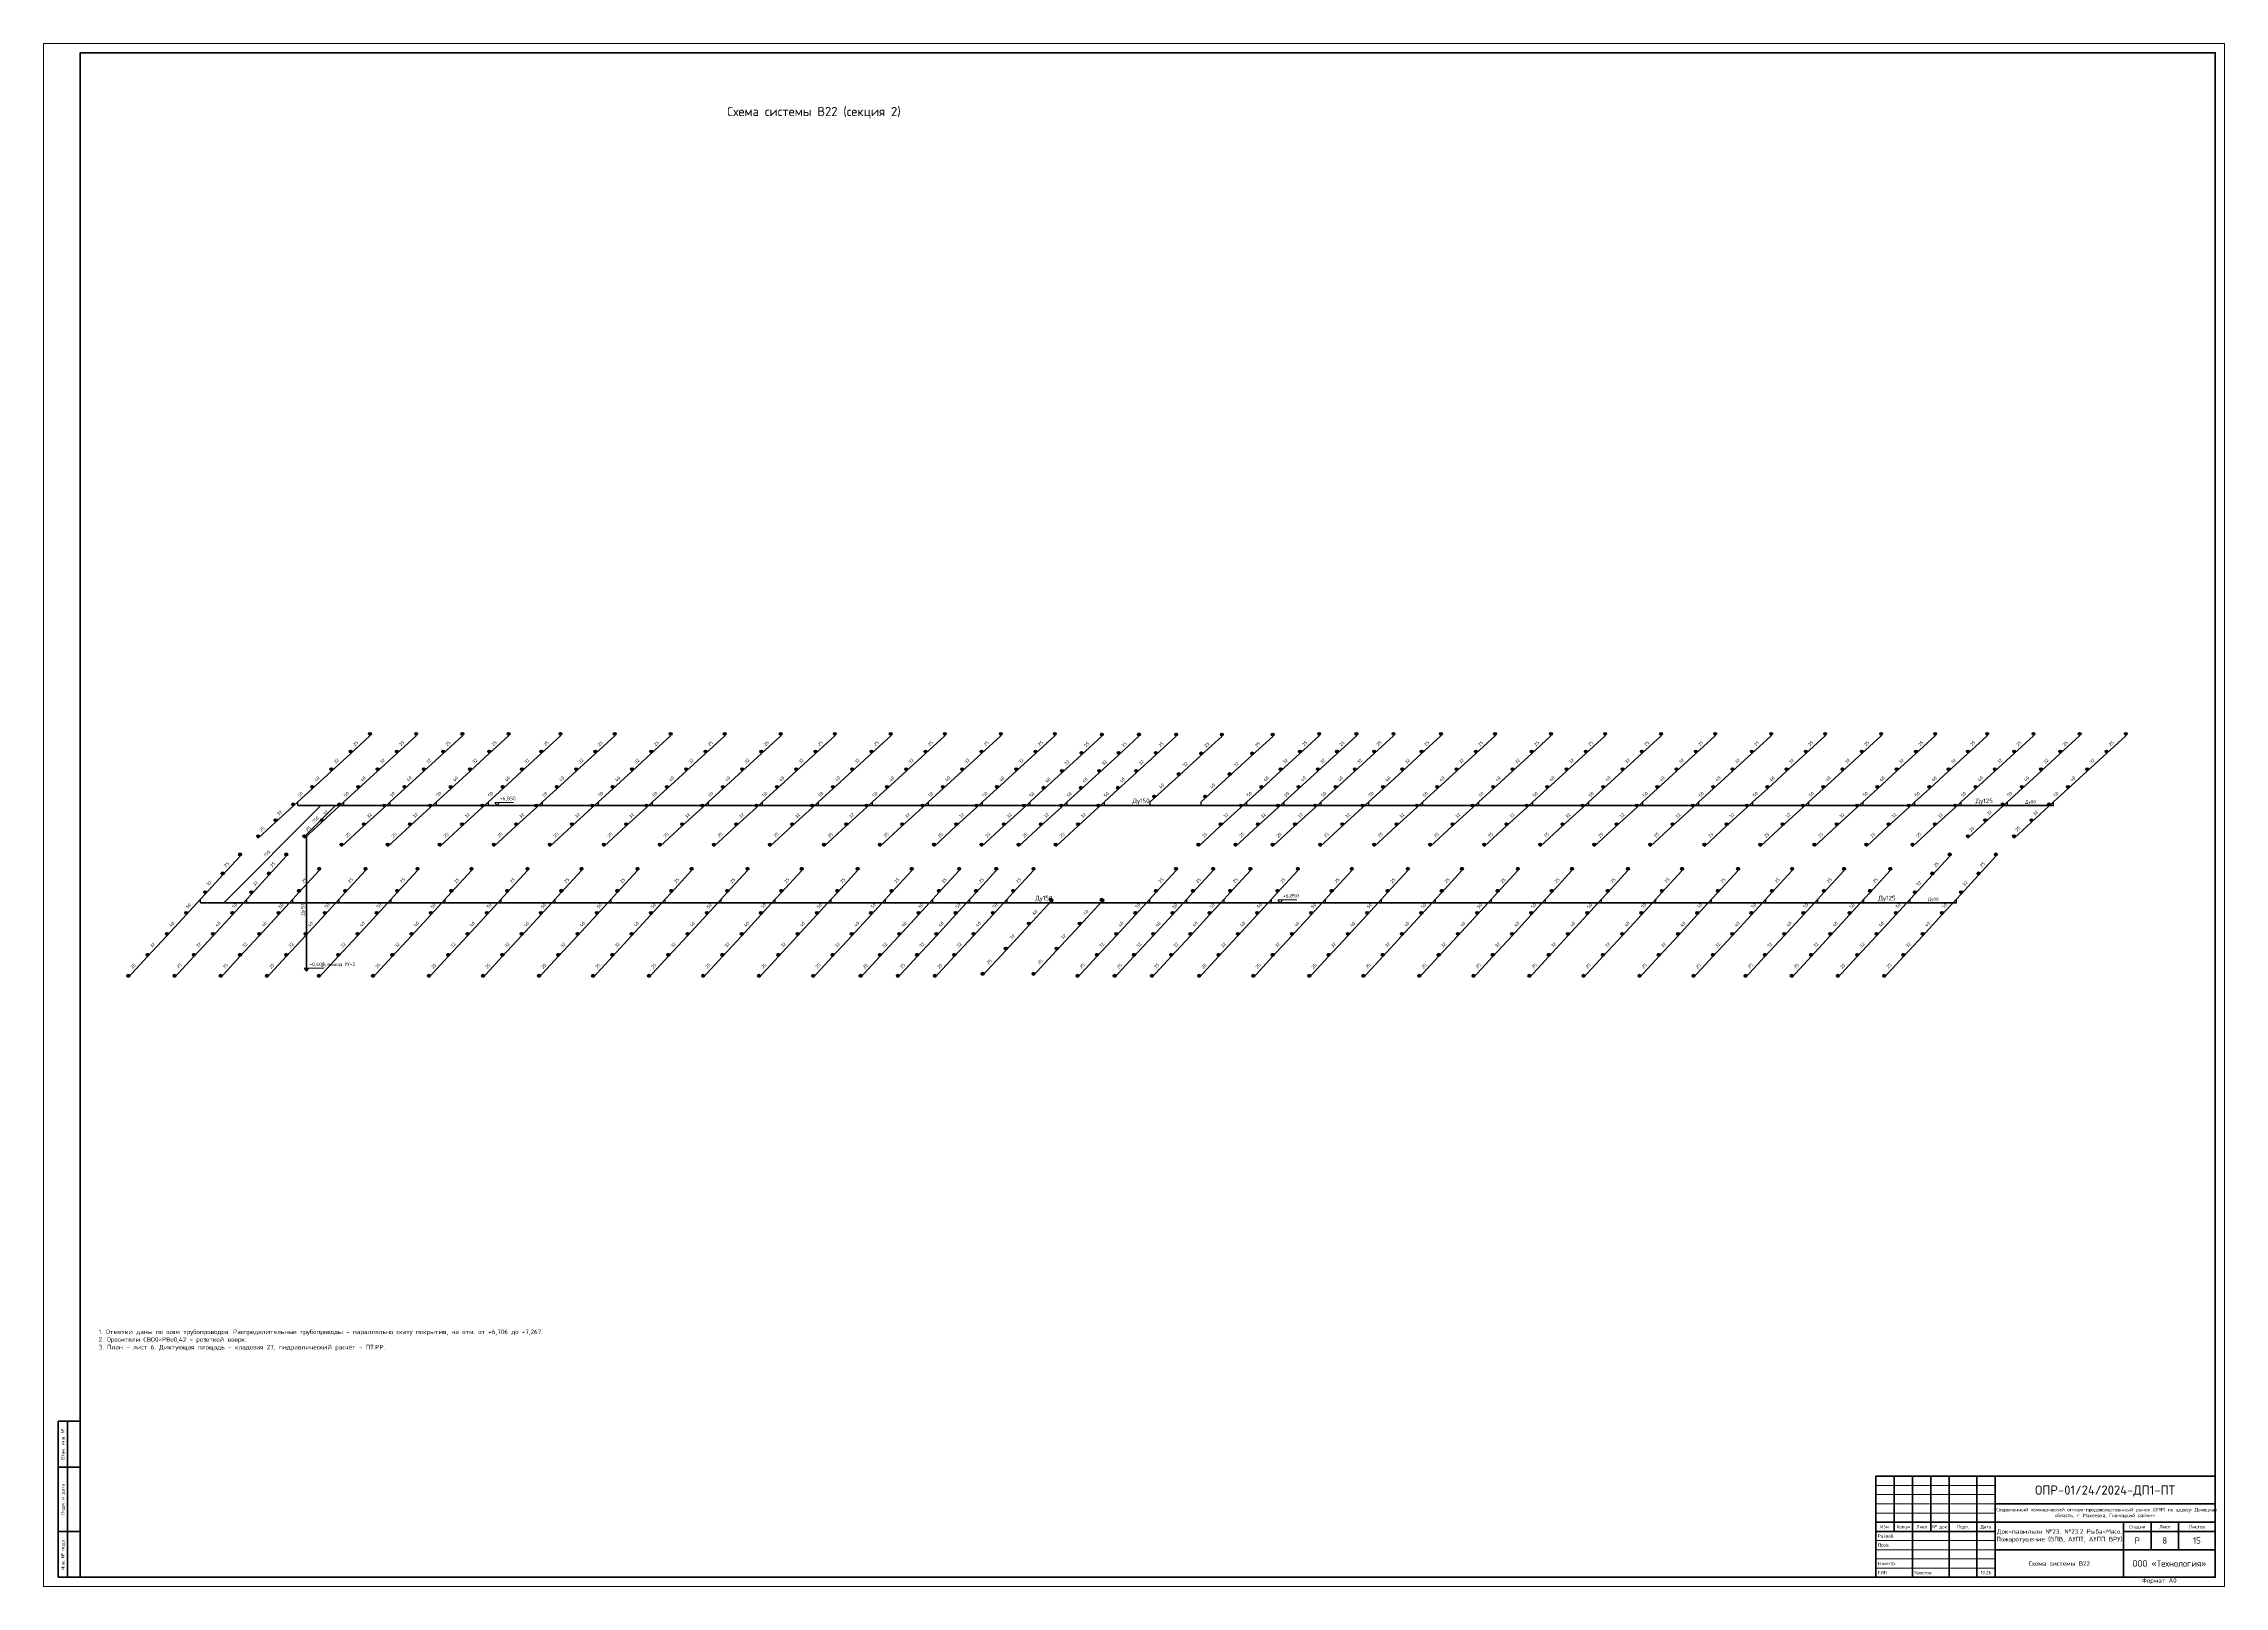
# Model space of a CAD drawing. Header units: millimetres. Extents: x 0 to 2118900, y -20000 to 84100.
# Drawn here: x 1600000 to 1718900, y 0 to 84100 of the extents above; entities that cross this region are included whole.
import ezdxf
from ezdxf.enums import TextEntityAlignment as Align

# ---------------------------------------------------------------- set-up
doc = ezdxf.new("R2010")
doc.units = ezdxf.units.MM
for name, color, linetype, lineweight in [('ПТ_В22', 6, 'Continuous', 50), ('ПТ_В22_расп', 6, 'Continuous', 30), ('ПТ_оросители', 7, 'Continuous', 25), ('ПТ_рамка', 7, 'Continuous', 50), ('ПТ_рамка_тонк', 7, 'Continuous', 18), ('ПТ_текст', 7, 'Continuous', 18)]:
    doc.layers.add(name, color=color, linetype=linetype, lineweight=lineweight)
doc.styles.add('ПТ', font='isocpeur.ttf')
doc.styles.add('ПТ_загл', font='isocpeur.ttf')

# ---------------------------------------------------------------- blocks, each defined once
blk = doc.blocks.new('SPR_UP')
for p, q in [((-1.1, 0.2), (1.1, 0.2)), ((-1.1, 0), (1.1, 0)), ((-1, 0.6), (1, 0.6)), ((-1, 0.4), (1, 0.4)), ((-0.8, 0.7), (0.8, 0.7)), ((-0.6, 0.9), (0.6, 0.9))]:
    blk.add_line(p, q)
blk.add_circle((0, 0), 1.1)
blk = doc.blocks.new('ELEV')
blk.add_line((0, 1.6), (9, 1.6))
blk.add_lwpolyline([(0, 0), (-1.2, 1.6), (1.2, 1.6)], close=True)

msp = doc.modelspace()

# ---------------------------------------------------------------- linework, layer by layer
at = {"layer": 'ПТ_В22'}
for p, q in [((1615122.7, 42572.7), (1609819.4, 37269.4)), ((1613856.7, 42572.7), (1615122.7, 42572.7)), ((1614331.7, 40981.7), (1615922.7, 42572.7)), ((1615122.7, 42572.7), (1615922.7, 42572.7)), ((1615922.7, 42572.7), (1616375.7, 42572.7)), ((1616375.7, 42572.7), (1618894.7, 42572.7)), ((1618894.7, 42572.7), (1621413.7, 42572.7)), ((1621413.7, 42572.7), (1624247.7, 42572.7)), ((1624247.7, 42572.7), (1627197.7, 42572.7)), ((1627197.7, 42572.7), (1630247.7, 42572.7)), ((1630247.7, 42572.7), (1633197.7, 42572.7)), ((1633197.7, 42572.7), (1636247.7, 42572.7)), ((1636247.7, 42572.7), (1639197.7, 42572.7)), ((1639197.7, 42572.7), (1642247.7, 42572.7)), ((1642247.7, 42572.7), (1645197.7, 42572.7)), ((1645197.7, 42572.7), (1648247.7, 42572.7)), ((1648247.7, 42572.7), (1651197.7, 42572.7)), ((1651197.7, 42572.7), (1653784.7, 42572.7)), ((1653784.7, 42572.7), (1655810.7, 42572.7)), ((1655810.7, 42572.7), (1657834.7, 42572.7)), ((1657834.7, 42572.7), (1660334.7, 42572.7)), ((1660334.7, 42572.7), (1663110.7, 42572.7)), ((1663110.7, 42572.7), (1665610.7, 42572.7)), ((1665610.7, 42572.7), (1667635.7, 42572.7)), ((1667635.7, 42572.7), (1669660.7, 42572.7)), ((1669660.7, 42572.7), (1672247.7, 42572.7)), ((1672247.7, 42572.7), (1675197.7, 42572.7)), ((1675197.7, 42572.7), (1678247.7, 42572.7)), ((1678247.7, 42572.7), (1681197.7, 42572.7)), ((1681197.7, 42572.7), (1684247.7, 42572.7)), ((1684247.7, 42572.7), (1687197.7, 42572.7)), ((1687197.7, 42572.7), (1690247.7, 42572.7)), ((1690247.7, 42572.7), (1693198.7, 42572.7)), ((1693198.7, 42572.7), (1696248.7, 42572.7)), ((1696248.7, 42572.7), (1699197.7, 42572.7)), ((1699197.7, 42572.7), (1702031.7, 42572.7)), ((1702031.7, 42572.7), (1704550.7, 42572.7)), ((1704550.7, 42572.7), (1707069.7, 42572.7)), ((1707069.7, 42572.7), (1709588.7, 42572.7)), ((1614331.7, 33531.7), (1614331.7, 40981.7)), ((1608553.4, 37269.4), (1609819.4, 37269.4)), ((1609819.4, 37269.4), (1611072.4, 37269.4)), ((1611072.4, 37269.4), (1613591.4, 37269.4)), ((1613591.4, 37269.4), (1616110.4, 37269.4)), ((1616110.4, 37269.4), (1618944.4, 37269.4)), ((1618944.4, 37269.4), (1621894.4, 37269.4)), ((1621894.4, 37269.4), (1624944.4, 37269.4)), ((1624944.4, 37269.4), (1627894.4, 37269.4)), ((1627894.4, 37269.4), (1630944.4, 37269.4)), ((1630944.4, 37269.4), (1633894.4, 37269.4)), ((1633894.4, 37269.4), (1636944.4, 37269.4)), ((1636944.4, 37269.4), (1639894.4, 37269.4)), ((1639894.4, 37269.4), (1642944.4, 37269.4)), ((1642944.4, 37269.4), (1645894.4, 37269.4)), ((1645894.4, 37269.4), (1648481.4, 37269.4)), ((1648481.4, 37269.4), (1650507.4, 37269.4)), ((1650507.4, 37269.4), (1652531.4, 37269.4)), ((1652531.4, 37269.4), (1655031.4, 37269.4)), ((1655031.4, 37269.4), (1657807.4, 37269.4)), ((1657807.4, 37269.4), (1660307.4, 37269.4)), ((1660307.4, 37269.4), (1662332.4, 37269.4)), ((1662332.4, 37269.4), (1664357.4, 37269.4)), ((1664357.4, 37269.4), (1666944.4, 37269.4)), ((1666944.4, 37269.4), (1669894.4, 37269.4)), ((1669894.4, 37269.4), (1672944.4, 37269.4)), ((1672944.4, 37269.4), (1675894.4, 37269.4)), ((1675894.4, 37269.4), (1678944.4, 37269.4)), ((1678944.4, 37269.4), (1681894.4, 37269.4)), ((1681894.4, 37269.4), (1684944.4, 37269.4)), ((1684944.4, 37269.4), (1687895.4, 37269.4)), ((1687895.4, 37269.4), (1690945.4, 37269.4)), ((1690945.4, 37269.4), (1693894.4, 37269.4)), ((1693894.4, 37269.4), (1696728.4, 37269.4)), ((1696728.4, 37269.4), (1699247.4, 37269.4)), ((1699247.4, 37269.4), (1701766.4, 37269.4)), ((1701766.4, 37269.4), (1704285.4, 37269.4))]:
    msp.add_line(p, q, dxfattribs=at)
at = {"layer": 'ПТ_В22_расп'}
for p, q in [((1617794.6, 46366.6), (1617794.6, 46466.6)), ((1620313.6, 46366.6), (1620313.6, 46466.6)), ((1622832.6, 46366.6), (1622832.6, 46466.6)), ((1625351.6, 46366.6), (1625351.6, 46466.6)), ((1628185.6, 46366.6), (1628185.6, 46466.6)), ((1631135.6, 46366.6), (1631135.6, 46466.6)), ((1634185.6, 46366.6), (1634185.6, 46466.6)), ((1637135.6, 46366.6), (1637135.6, 46466.6)), ((1640185.6, 46366.6), (1640185.6, 46466.6)), ((1643135.6, 46366.6), (1643135.6, 46466.6)), ((1646185.6, 46366.6), (1646185.6, 46466.6)), ((1649135.6, 46366.6), (1649135.6, 46466.6)), ((1652185.6, 46366.6), (1652185.6, 46466.6)), ((1655135.6, 46366.6), (1655135.6, 46466.6)), ((1657695.7, 46341.7), (1657695.7, 46441.7)), ((1659721.7, 46341.7), (1659721.7, 46441.7)), ((1661745.7, 46341.7), (1661745.7, 46441.7)), ((1664237.2, 46334.2), (1664237.2, 46434.2)), ((1667013.2, 46334.2), (1667013.2, 46434.2)), ((1669548.6, 46366.6), (1669548.6, 46466.6)), ((1671573.6, 46366.6), (1671573.6, 46466.6)), ((1673598.6, 46366.6), (1673598.6, 46466.6)), ((1676185.6, 46366.6), (1676185.6, 46466.6)), ((1679135.6, 46366.6), (1679135.6, 46466.6)), ((1682185.6, 46366.6), (1682185.6, 46466.6)), ((1685135.6, 46366.6), (1685135.6, 46466.6)), ((1688185.6, 46366.6), (1688185.6, 46466.6)), ((1691135.6, 46366.6), (1691135.6, 46466.6)), ((1694185.6, 46366.6), (1694185.6, 46466.6)), ((1697136.6, 46366.6), (1697136.6, 46466.6)), ((1700186.6, 46366.6), (1700186.6, 46466.6)), ((1703135.6, 46366.6), (1703135.6, 46466.6)), ((1705969.6, 46366.6), (1705969.6, 46466.6)), ((1708488.6, 46366.6), (1708488.6, 46466.6)), ((1711007.6, 46366.6), (1711007.6, 46466.6)), ((1713526.6, 46366.6), (1713526.6, 46466.6)), ((1615691, 44442), (1616742.4, 45404.4)), ((1616742.4, 45404.4), (1617794.6, 46366.6)), ((1616742.4, 45404.4), (1616742.4, 45504.4)), ((1618210, 44442), (1619261.4, 45404.4)), ((1619261.4, 45404.4), (1620313.6, 46366.6)), ((1619261.4, 45404.4), (1619261.4, 45504.4)), ((1620729, 44442), (1621780.4, 45404.4)), ((1621780.4, 45404.4), (1622832.6, 46366.6)), ((1621780.4, 45404.4), (1621780.4, 45504.4)), ((1623248, 44442), (1624299.4, 45404.4)), ((1624299.4, 45404.4), (1625351.6, 46366.6)), ((1624299.4, 45404.4), (1624299.4, 45504.4)), ((1626082, 44442), (1627133.4, 45404.4)), ((1627133.4, 45404.4), (1628185.6, 46366.6)), ((1627133.4, 45404.4), (1627133.4, 45504.4)), ((1629032, 44442), (1630083.4, 45404.4)), ((1630083.4, 45404.4), (1631135.6, 46366.6)), ((1630083.4, 45404.4), (1630083.4, 45504.4)), ((1632082, 44442), (1633133.4, 45404.4)), ((1633133.4, 45404.4), (1634185.6, 46366.6)), ((1633133.4, 45404.4), (1633133.4, 45504.4)), ((1635032, 44442), (1636083.4, 45404.4)), ((1636083.4, 45404.4), (1637135.6, 46366.6)), ((1636083.4, 45404.4), (1636083.4, 45504.4)), ((1638082, 44442), (1639133.4, 45404.4)), ((1639133.4, 45404.4), (1640185.6, 46366.6)), ((1639133.4, 45404.4), (1639133.4, 45504.4)), ((1641032, 44442), (1642083.4, 45404.4)), ((1642083.4, 45404.4), (1643135.6, 46366.6)), ((1642083.4, 45404.4), (1642083.4, 45504.4)), ((1644082, 44442), (1645133.4, 45404.4)), ((1645133.4, 45404.4), (1646185.6, 46366.6)), ((1645133.4, 45404.4), (1645133.4, 45504.4)), ((1647032, 44442), (1648083.4, 45404.4)), ((1648083.4, 45404.4), (1649135.6, 46366.6)), ((1648083.4, 45404.4), (1648083.4, 45504.4)), ((1650082, 44442), (1651133.4, 45404.4)), ((1651133.4, 45404.4), (1652185.6, 46366.6)), ((1651133.4, 45404.4), (1651133.4, 45504.4)), ((1653032, 44442), (1654083.4, 45404.4)), ((1654083.4, 45404.4), (1655135.6, 46366.6)), ((1654083.4, 45404.4), (1654083.4, 45504.4)), ((1655521.4, 44352.4), (1656591.2, 45331.2)), ((1656591.2, 45331.2), (1657695.7, 46341.7)), ((1656591.2, 45331.2), (1656591.2, 45431.2)), ((1657547.4, 44352.4), (1658617.2, 45331.2)), ((1658617.2, 45331.2), (1659721.7, 46341.7)), ((1658617.2, 45331.2), (1658617.2, 45431.2)), ((1659571.4, 44352.4), (1660641.2, 45331.2)), ((1660641.2, 45331.2), (1661745.7, 46341.7)), ((1660641.2, 45331.2), (1660641.2, 45431.2)), ((1661886.1, 44183.1), (1663114.4, 45307.4)), ((1663114.4, 45307.4), (1664237.2, 46334.2)), ((1663114.4, 45307.4), (1663114.4, 45407.4)), ((1664662.1, 44183.1), (1665890.4, 45307.4)), ((1665890.4, 45307.4), (1667013.2, 46334.2)), ((1665890.4, 45307.4), (1665890.4, 45407.4)), ((1667445, 44442), (1668496.4, 45404.4)), ((1668496.4, 45404.4), (1669548.6, 46366.6)), ((1668496.4, 45404.4), (1668496.4, 45504.4)), ((1669470, 44442), (1670521.4, 45404.4)), ((1670521.4, 45404.4), (1671573.6, 46366.6)), ((1670521.4, 45404.4), (1670521.4, 45504.4)), ((1671495, 44442), (1672546.4, 45404.4)), ((1672546.4, 45404.4), (1673598.6, 46366.6)), ((1672546.4, 45404.4), (1672546.4, 45504.4)), ((1674082, 44442), (1675133.4, 45404.4)), ((1675133.4, 45404.4), (1676185.6, 46366.6)), ((1675133.4, 45404.4), (1675133.4, 45504.4)), ((1677032, 44442), (1678083.4, 45404.4)), ((1678083.4, 45404.4), (1679135.6, 46366.6)), ((1678083.4, 45404.4), (1678083.4, 45504.4)), ((1680082, 44442), (1681133.4, 45404.4)), ((1681133.4, 45404.4), (1682185.6, 46366.6)), ((1681133.4, 45404.4), (1681133.4, 45504.4)), ((1683032, 44442), (1684083.4, 45404.4)), ((1684083.4, 45404.4), (1685135.6, 46366.6)), ((1684083.4, 45404.4), (1684083.4, 45504.4)), ((1686082, 44442), (1687133.4, 45404.4)), ((1687133.4, 45404.4), (1688185.6, 46366.6)), ((1687133.4, 45404.4), (1687133.4, 45504.4)), ((1689032, 44442), (1690083.4, 45404.4)), ((1690083.4, 45404.4), (1691135.6, 46366.6)), ((1690083.4, 45404.4), (1690083.4, 45504.4)), ((1692082, 44442), (1693133.4, 45404.4)), ((1693133.4, 45404.4), (1694185.6, 46366.6)), ((1693133.4, 45404.4), (1693133.4, 45504.4)), ((1695033, 44442), (1696084.4, 45404.4)), ((1696084.4, 45404.4), (1697136.6, 46366.6)), ((1696084.4, 45404.4), (1696084.4, 45504.4)), ((1698083, 44442), (1699134.4, 45404.4)), ((1699134.4, 45404.4), (1700186.6, 46366.6)), ((1699134.4, 45404.4), (1699134.4, 45504.4)), ((1701032, 44442), (1702083.4, 45404.4)), ((1702083.4, 45404.4), (1703135.6, 46366.6)), ((1702083.4, 45404.4), (1702083.4, 45504.4)), ((1703866, 44442), (1704917.4, 45404.4)), ((1704917.4, 45404.4), (1705969.6, 46366.6)), ((1704917.4, 45404.4), (1704917.4, 45504.4)), ((1706385, 44442), (1707436.4, 45404.4)), ((1707436.4, 45404.4), (1708488.6, 46366.6)), ((1707436.4, 45404.4), (1707436.4, 45504.4)), ((1708904, 44442), (1709955.4, 45404.4)), ((1709955.4, 45404.4), (1711007.6, 46366.6)), ((1709955.4, 45404.4), (1709955.4, 45504.4)), ((1711423, 44442), (1712474.4, 45404.4)), ((1712474.4, 45404.4), (1713526.6, 46366.6)), ((1712474.4, 45404.4), (1712474.4, 45504.4)), ((1614638.8, 43479.8), (1615691, 44442)), ((1615691, 44442), (1615691, 44542)), ((1617157.8, 43479.8), (1618210, 44442)), ((1618210, 44442), (1618210, 44542)), ((1619676.8, 43479.8), (1620729, 44442)), ((1620729, 44442), (1620729, 44542)), ((1622195.8, 43479.8), (1623248, 44442)), ((1623248, 44442), (1623248, 44542)), ((1625029.8, 43479.8), (1626082, 44442)), ((1626082, 44442), (1626082, 44542)), ((1627979.8, 43479.8), (1629032, 44442)), ((1629032, 44442), (1629032, 44542)), ((1631029.8, 43479.8), (1632082, 44442)), ((1632082, 44442), (1632082, 44542)), ((1633979.8, 43479.8), (1635032, 44442)), ((1635032, 44442), (1635032, 44542)), ((1637029.8, 43479.8), (1638082, 44442)), ((1638082, 44442), (1638082, 44542)), ((1639979.8, 43479.8), (1641032, 44442)), ((1641032, 44442), (1641032, 44542)), ((1643029.8, 43479.8), (1644082, 44442)), ((1644082, 44442), (1644082, 44542)), ((1645979.8, 43479.8), (1647032, 44442)), ((1647032, 44442), (1647032, 44542)), ((1649029.8, 43479.8), (1650082, 44442)), ((1650082, 44442), (1650082, 44542)), ((1651979.8, 43479.8), (1653032, 44442)), ((1653032, 44442), (1653032, 44542)), ((1654522.9, 43438.9), (1655521.4, 44352.4)), ((1655521.4, 44352.4), (1655521.4, 44452.4)), ((1656548.9, 43438.9), (1657547.4, 44352.4)), ((1657547.4, 44352.4), (1657547.4, 44452.4)), ((1658572.9, 43438.9), (1659571.4, 44352.4)), ((1659571.4, 44352.4), (1659571.4, 44452.4)), ((1660551.1, 42962.1), (1661886.1, 44183.1)), ((1661886.1, 44183.1), (1661886.1, 44283.1)), ((1663327.1, 42962.1), (1664662.1, 44183.1)), ((1664662.1, 44183.1), (1664662.1, 44283.1)), ((1666392.8, 43479.8), (1667445, 44442)), ((1667445, 44442), (1667445, 44542)), ((1668417.8, 43479.8), (1669470, 44442)), ((1669470, 44442), (1669470, 44542)), ((1670442.8, 43479.8), (1671495, 44442)), ((1671495, 44442), (1671495, 44542)), ((1673029.8, 43479.8), (1674082, 44442)), ((1674082, 44442), (1674082, 44542)), ((1675979.8, 43479.8), (1677032, 44442)), ((1677032, 44442), (1677032, 44542)), ((1679029.8, 43479.8), (1680082, 44442)), ((1680082, 44442), (1680082, 44542)), ((1681979.8, 43479.8), (1683032, 44442)), ((1683032, 44442), (1683032, 44542)), ((1685029.8, 43479.8), (1686082, 44442)), ((1686082, 44442), (1686082, 44542)), ((1687979.8, 43479.8), (1689032, 44442)), ((1689032, 44442), (1689032, 44542)), ((1691029.8, 43479.8), (1692082, 44442)), ((1692082, 44442), (1692082, 44542)), ((1693980.8, 43479.8), (1695033, 44442)), ((1695033, 44442), (1695033, 44542)), ((1697030.8, 43479.8), (1698083, 44442)), ((1698083, 44442), (1698083, 44542)), ((1699979.8, 43479.8), (1701032, 44442)), ((1701032, 44442), (1701032, 44542)), ((1702813.8, 43479.8), (1703866, 44442)), ((1703866, 44442), (1703866, 44542)), ((1705332.8, 43479.8), (1706385, 44442)), ((1706385, 44442), (1706385, 44542)), ((1707851.8, 43479.8), (1708904, 44442)), ((1708904, 44442), (1708904, 44542)), ((1710370.8, 43479.8), (1711423, 44442)), ((1711423, 44442), (1711423, 44542)), ((1613856.7, 42763.7), (1614638.8, 43479.8)), ((1614638.8, 43479.8), (1614638.8, 43579.8)), ((1616375.7, 42763.7), (1617157.8, 43479.8)), ((1617157.8, 43479.8), (1617157.8, 43579.8)), ((1618894.7, 42763.7), (1619676.8, 43479.8)), ((1619676.8, 43479.8), (1619676.8, 43579.8)), ((1621413.7, 42763.7), (1622195.8, 43479.8)), ((1622195.8, 43479.8), (1622195.8, 43579.8)), ((1624247.7, 42763.7), (1625029.8, 43479.8)), ((1625029.8, 43479.8), (1625029.8, 43579.8)), ((1627197.7, 42763.7), (1627979.8, 43479.8)), ((1627979.8, 43479.8), (1627979.8, 43579.8)), ((1630247.7, 42763.7), (1631029.8, 43479.8)), ((1631029.8, 43479.8), (1631029.8, 43579.8)), ((1633197.7, 42763.7), (1633979.8, 43479.8)), ((1633979.8, 43479.8), (1633979.8, 43579.8)), ((1636247.7, 42763.7), (1637029.8, 43479.8)), ((1637029.8, 43479.8), (1637029.8, 43579.8)), ((1639197.7, 42763.7), (1639979.8, 43479.8)), ((1639979.8, 43479.8), (1639979.8, 43579.8)), ((1642247.7, 42763.7), (1643029.8, 43479.8)), ((1643029.8, 43479.8), (1643029.8, 43579.8)), ((1645197.7, 42763.7), (1645979.8, 43479.8)), ((1645979.8, 43479.8), (1645979.8, 43579.8)), ((1648247.7, 42763.7), (1649029.8, 43479.8)), ((1649029.8, 43479.8), (1649029.8, 43579.8)), ((1651197.7, 42763.7), (1651979.8, 43479.8)), ((1651979.8, 43479.8), (1651979.8, 43579.8)), ((1653784.7, 42763.7), (1654522.9, 43438.9)), ((1654522.9, 43438.9), (1654522.9, 43538.9)), ((1655810.7, 42763.7), (1656548.9, 43438.9)), ((1656548.9, 43438.9), (1656548.9, 43538.9)), ((1657834.7, 42763.7), (1658572.9, 43438.9)), ((1658572.9, 43438.9), (1658572.9, 43538.9)), ((1660334.7, 42763.7), (1660551.1, 42962.1)), ((1660551.1, 42962.1), (1660551.1, 43062.1)), ((1663110.7, 42763.7), (1663327.1, 42962.1)), ((1663327.1, 42962.1), (1663327.1, 43062.1)), ((1665610.7, 42763.7), (1666392.8, 43479.8)), ((1666392.8, 43479.8), (1666392.8, 43579.8)), ((1667635.7, 42763.7), (1668417.8, 43479.8)), ((1668417.8, 43479.8), (1668417.8, 43579.8)), ((1669660.7, 42763.7), (1670442.8, 43479.8)), ((1670442.8, 43479.8), (1670442.8, 43579.8)), ((1672247.7, 42763.7), (1673029.8, 43479.8)), ((1673029.8, 43479.8), (1673029.8, 43579.8)), ((1675197.7, 42763.7), (1675979.8, 43479.8)), ((1675979.8, 43479.8), (1675979.8, 43579.8)), ((1678247.7, 42763.7), (1679029.8, 43479.8)), ((1679029.8, 43479.8), (1679029.8, 43579.8)), ((1681197.7, 42763.7), (1681979.8, 43479.8)), ((1681979.8, 43479.8), (1681979.8, 43579.8)), ((1684247.7, 42763.7), (1685029.8, 43479.8)), ((1685029.8, 43479.8), (1685029.8, 43579.8)), ((1687197.7, 42763.7), (1687979.8, 43479.8)), ((1687979.8, 43479.8), (1687979.8, 43579.8)), ((1690247.7, 42763.7), (1691029.8, 43479.8)), ((1691029.8, 43479.8), (1691029.8, 43579.8)), ((1693198.7, 42763.7), (1693980.8, 43479.8)), ((1693980.8, 43479.8), (1693980.8, 43579.8)), ((1696248.7, 42763.7), (1697030.8, 43479.8)), ((1697030.8, 43479.8), (1697030.8, 43579.8)), ((1699197.7, 42763.7), (1699979.8, 43479.8)), ((1699979.8, 43479.8), (1699979.8, 43579.8)), ((1702031.7, 42763.7), (1702813.8, 43479.8)), ((1702813.8, 43479.8), (1702813.8, 43579.8)), ((1704550.7, 42763.7), (1705332.8, 43479.8)), ((1705332.8, 43479.8), (1705332.8, 43579.8)), ((1707069.7, 42763.7), (1707851.8, 43479.8)), ((1707851.8, 43479.8), (1707851.8, 43579.8)), ((1709588.7, 42763.7), (1710370.8, 43479.8)), ((1710370.8, 43479.8), (1710370.8, 43579.8)), ((1612650.4, 41660.4), (1611698.6, 40789.6)), ((1613601.8, 42530.8), (1612650.4, 41660.4)), ((1612650.4, 41660.4), (1612650.4, 41760.4)), ((1613856.7, 42763.7), (1613601.8, 42530.8)), ((1613601.8, 42530.8), (1613601.8, 42630.8)), ((1613856.7, 42572.7), (1613856.7, 42763.7)), ((1615169.4, 41660.4), (1614217.6, 40789.6)), ((1616120.8, 42530.8), (1615169.4, 41660.4)), ((1615169.4, 41660.4), (1615169.4, 41760.4)), ((1616375.7, 42763.7), (1616120.8, 42530.8)), ((1616120.8, 42530.8), (1616120.8, 42630.8)), ((1616375.7, 42572.7), (1616375.7, 42763.7)), ((1618563.1, 42460.1), (1617458.6, 41450.6)), ((1618894.7, 42763.7), (1618563.1, 42460.1)), ((1618563.1, 42460.1), (1618563.1, 42560.1)), ((1618894.7, 42572.7), (1618894.7, 42763.7)), ((1621082.1, 42460.1), (1619977.6, 41450.6)), ((1621413.7, 42763.7), (1621082.1, 42460.1)), ((1621082.1, 42460.1), (1621082.1, 42560.1)), ((1621413.7, 42572.7), (1621413.7, 42763.7)), ((1623916.1, 42460.1), (1622811.6, 41450.6)), ((1624247.7, 42763.7), (1623916.1, 42460.1)), ((1623916.1, 42460.1), (1623916.1, 42560.1)), ((1624247.7, 42572.7), (1624247.7, 42763.7)), ((1626866.1, 42460.1), (1625761.6, 41450.6)), ((1627197.7, 42763.7), (1626866.1, 42460.1)), ((1626866.1, 42460.1), (1626866.1, 42560.1)), ((1627197.7, 42572.7), (1627197.7, 42763.7)), ((1629916.1, 42460.1), (1628811.6, 41450.6)), ((1630247.7, 42763.7), (1629916.1, 42460.1)), ((1629916.1, 42460.1), (1629916.1, 42560.1)), ((1630247.7, 42572.7), (1630247.7, 42763.7)), ((1632866.1, 42460.1), (1631761.6, 41450.6)), ((1633197.7, 42763.7), (1632866.1, 42460.1)), ((1632866.1, 42460.1), (1632866.1, 42560.1)), ((1633197.7, 42572.7), (1633197.7, 42763.7)), ((1635916.1, 42460.1), (1634811.6, 41450.6)), ((1636247.7, 42763.7), (1635916.1, 42460.1)), ((1635916.1, 42460.1), (1635916.1, 42560.1)), ((1636247.7, 42572.7), (1636247.7, 42763.7)), ((1638866.1, 42460.1), (1637761.6, 41450.6)), ((1639197.7, 42763.7), (1638866.1, 42460.1)), ((1638866.1, 42460.1), (1638866.1, 42560.1)), ((1639197.7, 42572.7), (1639197.7, 42763.7)), ((1641916.1, 42460.1), (1640811.6, 41450.6)), ((1642247.7, 42763.7), (1641916.1, 42460.1)), ((1641916.1, 42460.1), (1641916.1, 42560.1)), ((1642247.7, 42572.7), (1642247.7, 42763.7)), ((1644866.1, 42460.1), (1643761.6, 41450.6)), ((1645197.7, 42763.7), (1644866.1, 42460.1)), ((1644866.1, 42460.1), (1644866.1, 42560.1)), ((1645197.7, 42572.7), (1645197.7, 42763.7)), ((1647916.1, 42460.1), (1646811.6, 41450.6)), ((1648247.7, 42763.7), (1647916.1, 42460.1)), ((1647916.1, 42460.1), (1647916.1, 42560.1)), ((1648247.7, 42572.7), (1648247.7, 42763.7)), ((1650866.1, 42460.1), (1649761.6, 41450.6)), ((1651197.7, 42763.7), (1650866.1, 42460.1)), ((1650866.1, 42460.1), (1650866.1, 42560.1)), ((1651197.7, 42572.7), (1651197.7, 42763.7)), ((1653453.1, 42460.1), (1652348.6, 41450.6)), ((1653784.7, 42763.7), (1653453.1, 42460.1)), ((1653453.1, 42460.1), (1653453.1, 42560.1)), ((1653784.7, 42572.7), (1653784.7, 42763.7)), ((1655479.1, 42460.1), (1654374.6, 41450.6)), ((1655810.7, 42763.7), (1655479.1, 42460.1)), ((1655479.1, 42460.1), (1655479.1, 42560.1)), ((1655810.7, 42572.7), (1655810.7, 42763.7)), ((1657503.1, 42460.1), (1656398.6, 41450.6)), ((1657834.7, 42763.7), (1657503.1, 42460.1)), ((1657503.1, 42460.1), (1657503.1, 42560.1)), ((1657834.7, 42572.7), (1657834.7, 42763.7)), ((1660334.7, 42572.7), (1660334.7, 42763.7)), ((1663110.7, 42572.7), (1663110.7, 42763.7)), ((1665279.1, 42460.1), (1664174.6, 41450.6)), ((1665610.7, 42763.7), (1665279.1, 42460.1)), ((1665279.1, 42460.1), (1665279.1, 42560.1)), ((1665610.7, 42572.7), (1665610.7, 42763.7)), ((1667304.1, 42460.1), (1666199.6, 41450.6)), ((1667635.7, 42763.7), (1667304.1, 42460.1)), ((1667304.1, 42460.1), (1667304.1, 42560.1)), ((1667635.7, 42572.7), (1667635.7, 42763.7)), ((1669329.1, 42460.1), (1668224.6, 41450.6)), ((1669660.7, 42763.7), (1669329.1, 42460.1)), ((1669329.1, 42460.1), (1669329.1, 42560.1)), ((1669660.7, 42572.7), (1669660.7, 42763.7)), ((1671916.1, 42460.1), (1670811.6, 41450.6)), ((1672247.7, 42763.7), (1671916.1, 42460.1)), ((1671916.1, 42460.1), (1671916.1, 42560.1)), ((1672247.7, 42572.7), (1672247.7, 42763.7)), ((1674866.1, 42460.1), (1673761.6, 41450.6)), ((1675197.7, 42763.7), (1674866.1, 42460.1)), ((1674866.1, 42460.1), (1674866.1, 42560.1)), ((1675197.7, 42572.7), (1675197.7, 42763.7)), ((1677916.1, 42460.1), (1676811.6, 41450.6)), ((1678247.7, 42763.7), (1677916.1, 42460.1)), ((1677916.1, 42460.1), (1677916.1, 42560.1)), ((1678247.7, 42572.7), (1678247.7, 42763.7)), ((1680866.1, 42460.1), (1679761.6, 41450.6)), ((1681197.7, 42763.7), (1680866.1, 42460.1)), ((1680866.1, 42460.1), (1680866.1, 42560.1)), ((1681197.7, 42572.7), (1681197.7, 42763.7)), ((1683916.1, 42460.1), (1682811.6, 41450.6)), ((1684247.7, 42763.7), (1683916.1, 42460.1)), ((1683916.1, 42460.1), (1683916.1, 42560.1)), ((1684247.7, 42572.7), (1684247.7, 42763.7)), ((1686866.1, 42460.1), (1685761.6, 41450.6)), ((1687197.7, 42763.7), (1686866.1, 42460.1)), ((1686866.1, 42460.1), (1686866.1, 42560.1)), ((1687197.7, 42572.7), (1687197.7, 42763.7)), ((1689916.1, 42460.1), (1688811.6, 41450.6)), ((1690247.7, 42763.7), (1689916.1, 42460.1)), ((1689916.1, 42460.1), (1689916.1, 42560.1)), ((1690247.7, 42572.7), (1690247.7, 42763.7)), ((1692867.1, 42460.1), (1691762.6, 41450.6)), ((1693198.7, 42763.7), (1692867.1, 42460.1)), ((1692867.1, 42460.1), (1692867.1, 42560.1)), ((1693198.7, 42572.7), (1693198.7, 42763.7)), ((1695917.1, 42460.1), (1694812.6, 41450.6)), ((1696248.7, 42763.7), (1695917.1, 42460.1)), ((1695917.1, 42460.1), (1695917.1, 42560.1)), ((1696248.7, 42572.7), (1696248.7, 42763.7)), ((1698866.1, 42460.1), (1697761.6, 41450.6)), ((1699197.7, 42763.7), (1698866.1, 42460.1)), ((1698866.1, 42460.1), (1698866.1, 42560.1)), ((1699197.7, 42572.7), (1699197.7, 42763.7)), ((1701700.1, 42460.1), (1700595.6, 41450.6)), ((1702031.7, 42763.7), (1701700.1, 42460.1)), ((1701700.1, 42460.1), (1701700.1, 42560.1)), ((1702031.7, 42572.7), (1702031.7, 42763.7)), ((1704219.1, 42460.1), (1703114.6, 41450.6)), ((1704550.7, 42763.7), (1704219.1, 42460.1)), ((1704219.1, 42460.1), (1704219.1, 42560.1)), ((1704550.7, 42572.7), (1704550.7, 42763.7)), ((1705863.4, 41660.4), (1704911.6, 40789.6)), ((1706814.8, 42530.8), (1705863.4, 41660.4)), ((1705863.4, 41660.4), (1705863.4, 41760.4)), ((1707069.7, 42763.7), (1706814.8, 42530.8)), ((1706814.8, 42530.8), (1706814.8, 42630.8)), ((1707069.7, 42572.7), (1707069.7, 42763.7)), ((1708382.4, 41660.4), (1707430.6, 40789.6)), ((1709333.8, 42530.8), (1708382.4, 41660.4)), ((1708382.4, 41660.4), (1708382.4, 41760.4)), ((1709588.7, 42763.7), (1709333.8, 42530.8)), ((1709333.8, 42530.8), (1709333.8, 42630.8)), ((1709588.7, 42572.7), (1709588.7, 42763.7)), ((1611698.6, 40789.6), (1611698.6, 40889.6)), ((1614217.6, 40789.6), (1614217.6, 40889.6)), ((1617458.6, 41450.6), (1616243.1, 40338.1)), ((1616243.1, 40338.1), (1616243.1, 40438.1)), ((1617458.6, 41450.6), (1617458.6, 41550.6)), ((1619977.6, 41450.6), (1618762.1, 40338.1)), ((1618762.1, 40338.1), (1618762.1, 40438.1)), ((1619977.6, 41450.6), (1619977.6, 41550.6)), ((1622811.6, 41450.6), (1621596.1, 40338.1)), ((1621596.1, 40338.1), (1621596.1, 40438.1)), ((1622811.6, 41450.6), (1622811.6, 41550.6)), ((1625761.6, 41450.6), (1624546.1, 40338.1)), ((1624546.1, 40338.1), (1624546.1, 40438.1)), ((1625761.6, 41450.6), (1625761.6, 41550.6)), ((1628811.6, 41450.6), (1627596.1, 40338.1)), ((1627596.1, 40338.1), (1627596.1, 40438.1)), ((1628811.6, 41450.6), (1628811.6, 41550.6)), ((1631761.6, 41450.6), (1630546.1, 40338.1)), ((1630546.1, 40338.1), (1630546.1, 40438.1)), ((1631761.6, 41450.6), (1631761.6, 41550.6)), ((1634811.6, 41450.6), (1633596.1, 40338.1)), ((1633596.1, 40338.1), (1633596.1, 40438.1)), ((1634811.6, 41450.6), (1634811.6, 41550.6)), ((1637761.6, 41450.6), (1636546.1, 40338.1)), ((1636546.1, 40338.1), (1636546.1, 40438.1)), ((1637761.6, 41450.6), (1637761.6, 41550.6)), ((1640811.6, 41450.6), (1639596.1, 40338.1)), ((1639596.1, 40338.1), (1639596.1, 40438.1)), ((1640811.6, 41450.6), (1640811.6, 41550.6)), ((1643761.6, 41450.6), (1642546.1, 40338.1)), ((1642546.1, 40338.1), (1642546.1, 40438.1)), ((1643761.6, 41450.6), (1643761.6, 41550.6)), ((1646811.6, 41450.6), (1645596.1, 40338.1)), ((1645596.1, 40338.1), (1645596.1, 40438.1)), ((1646811.6, 41450.6), (1646811.6, 41550.6)), ((1649761.6, 41450.6), (1648546.1, 40338.1)), ((1648546.1, 40338.1), (1648546.1, 40438.1)), ((1649761.6, 41450.6), (1649761.6, 41550.6)), ((1652348.6, 41450.6), (1651133.1, 40338.1)), ((1651133.1, 40338.1), (1651133.1, 40438.1)), ((1652348.6, 41450.6), (1652348.6, 41550.6)), ((1654374.6, 41450.6), (1653159.1, 40338.1)), ((1653159.1, 40338.1), (1653159.1, 40438.1)), ((1654374.6, 41450.6), (1654374.6, 41550.6)), ((1656398.6, 41450.6), (1655183.1, 40338.1)), ((1655183.1, 40338.1), (1655183.1, 40438.1)), ((1656398.6, 41450.6), (1656398.6, 41550.6)), ((1664174.6, 41450.6), (1662959.1, 40338.1)), ((1662959.1, 40338.1), (1662959.1, 40438.1)), ((1664174.6, 41450.6), (1664174.6, 41550.6)), ((1666199.6, 41450.6), (1664984.1, 40338.1)), ((1664984.1, 40338.1), (1664984.1, 40438.1)), ((1666199.6, 41450.6), (1666199.6, 41550.6)), ((1668224.6, 41450.6), (1667009.1, 40338.1)), ((1667009.1, 40338.1), (1667009.1, 40438.1)), ((1668224.6, 41450.6), (1668224.6, 41550.6)), ((1670811.6, 41450.6), (1669596.1, 40338.1)), ((1669596.1, 40338.1), (1669596.1, 40438.1)), ((1670811.6, 41450.6), (1670811.6, 41550.6)), ((1673761.6, 41450.6), (1672546.1, 40338.1)), ((1672546.1, 40338.1), (1672546.1, 40438.1)), ((1673761.6, 41450.6), (1673761.6, 41550.6)), ((1676811.6, 41450.6), (1675596.1, 40338.1)), ((1675596.1, 40338.1), (1675596.1, 40438.1)), ((1676811.6, 41450.6), (1676811.6, 41550.6)), ((1679761.6, 41450.6), (1678546.1, 40338.1)), ((1678546.1, 40338.1), (1678546.1, 40438.1)), ((1679761.6, 41450.6), (1679761.6, 41550.6)), ((1682811.6, 41450.6), (1681596.1, 40338.1)), ((1681596.1, 40338.1), (1681596.1, 40438.1)), ((1682811.6, 41450.6), (1682811.6, 41550.6)), ((1685761.6, 41450.6), (1684546.1, 40338.1)), ((1684546.1, 40338.1), (1684546.1, 40438.1)), ((1685761.6, 41450.6), (1685761.6, 41550.6)), ((1688811.6, 41450.6), (1687596.1, 40338.1)), ((1687596.1, 40338.1), (1687596.1, 40438.1)), ((1688811.6, 41450.6), (1688811.6, 41550.6)), ((1691762.6, 41450.6), (1690547.1, 40338.1)), ((1690547.1, 40338.1), (1690547.1, 40438.1)), ((1691762.6, 41450.6), (1691762.6, 41550.6)), ((1694812.6, 41450.6), (1693597.1, 40338.1)), ((1693597.1, 40338.1), (1693597.1, 40438.1)), ((1694812.6, 41450.6), (1694812.6, 41550.6)), ((1697761.6, 41450.6), (1696546.1, 40338.1)), ((1696546.1, 40338.1), (1696546.1, 40438.1)), ((1697761.6, 41450.6), (1697761.6, 41550.6)), ((1700595.6, 41450.6), (1699380.1, 40338.1)), ((1699380.1, 40338.1), (1699380.1, 40438.1)), ((1700595.6, 41450.6), (1700595.6, 41550.6)), ((1703114.6, 41450.6), (1701899.1, 40338.1)), ((1701899.1, 40338.1), (1701899.1, 40438.1)), ((1703114.6, 41450.6), (1703114.6, 41550.6)), ((1704911.6, 40789.6), (1704911.6, 40889.6)), ((1707430.6, 40789.6), (1707430.6, 40889.6)), ((1609759.7, 38769.7), (1610711.5, 39802.5)), ((1610711.5, 39802.5), (1610711.5, 39902.5)), ((1612278.7, 38769.7), (1613230.5, 39802.5)), ((1613230.5, 39802.5), (1613230.5, 39902.5)), ((1702972.7, 38769.7), (1703924.5, 39802.5)), ((1703924.5, 39802.5), (1703924.5, 39902.5)), ((1705491.7, 38769.7), (1706443.5, 39802.5)), ((1706443.5, 39802.5), (1706443.5, 39902.5)), ((1608808.3, 37737.3), (1609759.7, 38769.7)), ((1609759.7, 38769.7), (1609759.7, 38869.7)), ((1611327.3, 37737.3), (1612278.7, 38769.7)), ((1612278.7, 38769.7), (1612278.7, 38869.7)), ((1613923.1, 37820.1), (1615027.6, 39019.6)), ((1615027.6, 39019.6), (1615027.6, 39119.6)), ((1616442.1, 37820.1), (1617546.6, 39019.6)), ((1617546.6, 39019.6), (1617546.6, 39119.6)), ((1619276.1, 37820.1), (1620380.6, 39019.6)), ((1620380.6, 39019.6), (1620380.6, 39119.6)), ((1622226.1, 37820.1), (1623330.6, 39019.6)), ((1623330.6, 39019.6), (1623330.6, 39119.6)), ((1625276.1, 37820.1), (1626380.6, 39019.6)), ((1626380.6, 39019.6), (1626380.6, 39119.6)), ((1628226.1, 37820.1), (1629330.6, 39019.6)), ((1629330.6, 39019.6), (1629330.6, 39119.6)), ((1631276.1, 37820.1), (1632380.6, 39019.6)), ((1632380.6, 39019.6), (1632380.6, 39119.6)), ((1634226.1, 37820.1), (1635330.6, 39019.6)), ((1635330.6, 39019.6), (1635330.6, 39119.6)), ((1637276.1, 37820.1), (1638380.6, 39019.6)), ((1638380.6, 39019.6), (1638380.6, 39119.6)), ((1640226.1, 37820.1), (1641330.6, 39019.6)), ((1641330.6, 39019.6), (1641330.6, 39119.6)), ((1643276.1, 37820.1), (1644380.6, 39019.6)), ((1644380.6, 39019.6), (1644380.6, 39119.6)), ((1646226.1, 37820.1), (1647330.6, 39019.6)), ((1647330.6, 39019.6), (1647330.6, 39119.6)), ((1648813.1, 37820.1), (1649917.6, 39019.6)), ((1649917.6, 39019.6), (1649917.6, 39119.6)), ((1650839.1, 37820.1), (1651943.6, 39019.6)), ((1651943.6, 39019.6), (1651943.6, 39119.6)), ((1652863.1, 37820.1), (1653967.6, 39019.6)), ((1653967.6, 39019.6), (1653967.6, 39119.6)), ((1660639.1, 37820.1), (1661743.6, 39019.6)), ((1661743.6, 39019.6), (1661743.6, 39119.6)), ((1662664.1, 37820.1), (1663768.6, 39019.6)), ((1663768.6, 39019.6), (1663768.6, 39119.6)), ((1664689.1, 37820.1), (1665793.6, 39019.6)), ((1665793.6, 39019.6), (1665793.6, 39119.6)), ((1667276.1, 37820.1), (1668380.6, 39019.6)), ((1668380.6, 39019.6), (1668380.6, 39119.6)), ((1670226.1, 37820.1), (1671330.6, 39019.6)), ((1671330.6, 39019.6), (1671330.6, 39119.6)), ((1673276.1, 37820.1), (1674380.6, 39019.6)), ((1674380.6, 39019.6), (1674380.6, 39119.6)), ((1676226.1, 37820.1), (1677330.6, 39019.6)), ((1677330.6, 39019.6), (1677330.6, 39119.6)), ((1679276.1, 37820.1), (1680380.6, 39019.6)), ((1680380.6, 39019.6), (1680380.6, 39119.6)), ((1682226.1, 37820.1), (1683330.6, 39019.6)), ((1683330.6, 39019.6), (1683330.6, 39119.6)), ((1685276.1, 37820.1), (1686380.6, 39019.6)), ((1686380.6, 39019.6), (1686380.6, 39119.6)), ((1688227.1, 37820.1), (1689331.6, 39019.6)), ((1689331.6, 39019.6), (1689331.6, 39119.6)), ((1691277.1, 37820.1), (1692381.6, 39019.6)), ((1692381.6, 39019.6), (1692381.6, 39119.6)), ((1694226.1, 37820.1), (1695330.6, 39019.6)), ((1695330.6, 39019.6), (1695330.6, 39119.6)), ((1697060.1, 37820.1), (1698164.6, 39019.6)), ((1698164.6, 39019.6), (1698164.6, 39119.6)), ((1699579.1, 37820.1), (1700683.6, 39019.6)), ((1700683.6, 39019.6), (1700683.6, 39119.6)), ((1702021.3, 37737.3), (1702972.7, 38769.7)), ((1702972.7, 38769.7), (1702972.7, 38869.7)), ((1704540.3, 37737.3), (1705491.7, 38769.7)), ((1705491.7, 38769.7), (1705491.7, 38869.7)), ((1608553.4, 37460.4), (1607771.4, 36612.4)), ((1608553.4, 37460.4), (1608808.3, 37737.3)), ((1608553.4, 37269.4), (1608553.4, 37460.4)), ((1608808.3, 37737.3), (1608808.3, 37837.3)), ((1611072.4, 37460.4), (1610290.4, 36612.4)), ((1611072.4, 37460.4), (1611327.3, 37737.3)), ((1611072.4, 37269.4), (1611072.4, 37460.4)), ((1611327.3, 37737.3), (1611327.3, 37837.3)), ((1613591.4, 37460.4), (1612809.4, 36612.4)), ((1613591.4, 37460.4), (1613923.1, 37820.1)), ((1613591.4, 37269.4), (1613591.4, 37460.4)), ((1613923.1, 37820.1), (1613923.1, 37920.1)), ((1616110.4, 37460.4), (1615328.4, 36612.4)), ((1616110.4, 37460.4), (1616442.1, 37820.1)), ((1616110.4, 37269.4), (1616110.4, 37460.4)), ((1616442.1, 37820.1), (1616442.1, 37920.1)), ((1618944.4, 37460.4), (1618162.4, 36612.4)), ((1618944.4, 37460.4), (1619276.1, 37820.1)), ((1618944.4, 37269.4), (1618944.4, 37460.4)), ((1619276.1, 37820.1), (1619276.1, 37920.1)), ((1621894.4, 37460.4), (1621112.4, 36612.4)), ((1621894.4, 37460.4), (1622226.1, 37820.1)), ((1621894.4, 37269.4), (1621894.4, 37460.4)), ((1622226.1, 37820.1), (1622226.1, 37920.1)), ((1624944.4, 37460.4), (1624162.4, 36612.4)), ((1624944.4, 37460.4), (1625276.1, 37820.1)), ((1624944.4, 37269.4), (1624944.4, 37460.4)), ((1625276.1, 37820.1), (1625276.1, 37920.1)), ((1627894.4, 37460.4), (1627112.4, 36612.4)), ((1627894.4, 37460.4), (1628226.1, 37820.1)), ((1627894.4, 37269.4), (1627894.4, 37460.4)), ((1628226.1, 37820.1), (1628226.1, 37920.1)), ((1630944.4, 37460.4), (1630162.4, 36612.4)), ((1630944.4, 37460.4), (1631276.1, 37820.1)), ((1630944.4, 37269.4), (1630944.4, 37460.4)), ((1631276.1, 37820.1), (1631276.1, 37920.1)), ((1633894.4, 37460.4), (1633112.4, 36612.4)), ((1633894.4, 37460.4), (1634226.1, 37820.1)), ((1633894.4, 37269.4), (1633894.4, 37460.4)), ((1634226.1, 37820.1), (1634226.1, 37920.1)), ((1636944.4, 37460.4), (1636162.4, 36612.4)), ((1636944.4, 37460.4), (1637276.1, 37820.1)), ((1636944.4, 37269.4), (1636944.4, 37460.4)), ((1637276.1, 37820.1), (1637276.1, 37920.1)), ((1639894.4, 37460.4), (1639112.4, 36612.4)), ((1639894.4, 37460.4), (1640226.1, 37820.1)), ((1639894.4, 37269.4), (1639894.4, 37460.4)), ((1640226.1, 37820.1), (1640226.1, 37920.1)), ((1642944.4, 37460.4), (1642162.4, 36612.4)), ((1642944.4, 37460.4), (1643276.1, 37820.1)), ((1642944.4, 37269.4), (1642944.4, 37460.4)), ((1643276.1, 37820.1), (1643276.1, 37920.1)), ((1645894.4, 37460.4), (1645112.4, 36612.4)), ((1645894.4, 37460.4), (1646226.1, 37820.1)), ((1645894.4, 37269.4), (1645894.4, 37460.4)), ((1646226.1, 37820.1), (1646226.1, 37920.1)), ((1648481.4, 37460.4), (1647699.4, 36612.4)), ((1648481.4, 37460.4), (1648813.1, 37820.1)), ((1648481.4, 37269.4), (1648481.4, 37460.4)), ((1648813.1, 37820.1), (1648813.1, 37920.1)), ((1650507.4, 37460.4), (1649725.4, 36612.4)), ((1650507.4, 37460.4), (1650839.1, 37820.1)), ((1650507.4, 37269.4), (1650507.4, 37460.4)), ((1650839.1, 37820.1), (1650839.1, 37920.1)), ((1652531.4, 37460.4), (1651749.4, 36612.4)), ((1652531.4, 37460.4), (1652863.1, 37820.1)), ((1652531.4, 37269.4), (1652531.4, 37460.4)), ((1652863.1, 37820.1), (1652863.1, 37920.1)), ((1654913, 37332), (1653714.4, 36031.4)), ((1655031.4, 37460.4), (1654913, 37332)), ((1654913, 37332), (1654913, 37432)), ((1655031.4, 37269.4), (1655031.4, 37460.4)), ((1657689, 37332), (1656490.4, 36031.4)), ((1657807.4, 37460.4), (1657689, 37332)), ((1657689, 37332), (1657689, 37432)), ((1657807.4, 37269.4), (1657807.4, 37460.4)), ((1660307.4, 37460.4), (1659525.4, 36612.4)), ((1660307.4, 37460.4), (1660639.1, 37820.1)), ((1660307.4, 37269.4), (1660307.4, 37460.4)), ((1660639.1, 37820.1), (1660639.1, 37920.1)), ((1662332.4, 37460.4), (1661550.4, 36612.4)), ((1662332.4, 37460.4), (1662664.1, 37820.1)), ((1662332.4, 37269.4), (1662332.4, 37460.4)), ((1662664.1, 37820.1), (1662664.1, 37920.1)), ((1664357.4, 37460.4), (1663575.4, 36612.4)), ((1664357.4, 37460.4), (1664689.1, 37820.1)), ((1664357.4, 37269.4), (1664357.4, 37460.4)), ((1664689.1, 37820.1), (1664689.1, 37920.1)), ((1666944.4, 37460.4), (1666162.4, 36612.4)), ((1666944.4, 37460.4), (1667276.1, 37820.1)), ((1666944.4, 37269.4), (1666944.4, 37460.4)), ((1667276.1, 37820.1), (1667276.1, 37920.1)), ((1669894.4, 37460.4), (1669112.4, 36612.4)), ((1669894.4, 37460.4), (1670226.1, 37820.1)), ((1669894.4, 37269.4), (1669894.4, 37460.4)), ((1670226.1, 37820.1), (1670226.1, 37920.1)), ((1672944.4, 37460.4), (1672162.4, 36612.4)), ((1672944.4, 37460.4), (1673276.1, 37820.1)), ((1672944.4, 37269.4), (1672944.4, 37460.4)), ((1673276.1, 37820.1), (1673276.1, 37920.1)), ((1675894.4, 37460.4), (1675112.4, 36612.4)), ((1675894.4, 37460.4), (1676226.1, 37820.1)), ((1675894.4, 37269.4), (1675894.4, 37460.4)), ((1676226.1, 37820.1), (1676226.1, 37920.1)), ((1678944.4, 37460.4), (1678162.4, 36612.4)), ((1678944.4, 37460.4), (1679276.1, 37820.1)), ((1678944.4, 37269.4), (1678944.4, 37460.4)), ((1679276.1, 37820.1), (1679276.1, 37920.1)), ((1681894.4, 37460.4), (1681112.4, 36612.4)), ((1681894.4, 37460.4), (1682226.1, 37820.1)), ((1681894.4, 37269.4), (1681894.4, 37460.4)), ((1682226.1, 37820.1), (1682226.1, 37920.1)), ((1684944.4, 37460.4), (1684162.4, 36612.4)), ((1684944.4, 37460.4), (1685276.1, 37820.1)), ((1684944.4, 37269.4), (1684944.4, 37460.4)), ((1685276.1, 37820.1), (1685276.1, 37920.1)), ((1687895.4, 37460.4), (1687113.4, 36612.4)), ((1687895.4, 37460.4), (1688227.1, 37820.1)), ((1687895.4, 37269.4), (1687895.4, 37460.4)), ((1688227.1, 37820.1), (1688227.1, 37920.1)), ((1690945.4, 37460.4), (1690163.4, 36612.4)), ((1690945.4, 37460.4), (1691277.1, 37820.1)), ((1690945.4, 37269.4), (1690945.4, 37460.4)), ((1691277.1, 37820.1), (1691277.1, 37920.1)), ((1693894.4, 37460.4), (1693112.4, 36612.4)), ((1693894.4, 37460.4), (1694226.1, 37820.1)), ((1693894.4, 37269.4), (1693894.4, 37460.4)), ((1694226.1, 37820.1), (1694226.1, 37920.1)), ((1696728.4, 37460.4), (1695946.4, 36612.4)), ((1696728.4, 37460.4), (1697060.1, 37820.1)), ((1696728.4, 37269.4), (1696728.4, 37460.4)), ((1697060.1, 37820.1), (1697060.1, 37920.1)), ((1699247.4, 37460.4), (1698465.4, 36612.4)), ((1699247.4, 37460.4), (1699579.1, 37820.1)), ((1699247.4, 37269.4), (1699247.4, 37460.4)), ((1699579.1, 37820.1), (1699579.1, 37920.1)), ((1701766.4, 37460.4), (1700984.4, 36612.4)), ((1701766.4, 37460.4), (1702021.3, 37737.3)), ((1701766.4, 37269.4), (1701766.4, 37460.4)), ((1702021.3, 37737.3), (1702021.3, 37837.3)), ((1704285.4, 37460.4), (1703503.4, 36612.4)), ((1704285.4, 37460.4), (1704540.3, 37737.3)), ((1704285.4, 37269.4), (1704285.4, 37460.4)), ((1704540.3, 37737.3), (1704540.3, 37837.3)), ((1607771.4, 36612.4), (1606719.2, 35470.2)), ((1607771.4, 36612.4), (1607771.4, 36712.4)), ((1610290.4, 36612.4), (1609238.2, 35470.2)), ((1610290.4, 36612.4), (1610290.4, 36712.4)), ((1612809.4, 36612.4), (1611757.2, 35470.2)), ((1612809.4, 36612.4), (1612809.4, 36712.4)), ((1615328.4, 36612.4), (1614276.2, 35470.2)), ((1615328.4, 36612.4), (1615328.4, 36712.4)), ((1618162.4, 36612.4), (1617110.2, 35470.2)), ((1618162.4, 36612.4), (1618162.4, 36712.4)), ((1621112.4, 36612.4), (1620060.2, 35470.2)), ((1621112.4, 36612.4), (1621112.4, 36712.4)), ((1624162.4, 36612.4), (1623110.2, 35470.2)), ((1624162.4, 36612.4), (1624162.4, 36712.4)), ((1627112.4, 36612.4), (1626060.2, 35470.2)), ((1627112.4, 36612.4), (1627112.4, 36712.4)), ((1630162.4, 36612.4), (1629110.2, 35470.2)), ((1630162.4, 36612.4), (1630162.4, 36712.4)), ((1633112.4, 36612.4), (1632060.2, 35470.2)), ((1633112.4, 36612.4), (1633112.4, 36712.4)), ((1636162.4, 36612.4), (1635110.2, 35470.2)), ((1636162.4, 36612.4), (1636162.4, 36712.4)), ((1639112.4, 36612.4), (1638060.2, 35470.2)), ((1639112.4, 36612.4), (1639112.4, 36712.4)), ((1642162.4, 36612.4), (1641110.2, 35470.2)), ((1642162.4, 36612.4), (1642162.4, 36712.4)), ((1645112.4, 36612.4), (1644060.2, 35470.2)), ((1645112.4, 36612.4), (1645112.4, 36712.4)), ((1647699.4, 36612.4), (1646647.2, 35470.2)), ((1647699.4, 36612.4), (1647699.4, 36712.4)), ((1649725.4, 36612.4), (1648673.2, 35470.2)), ((1649725.4, 36612.4), (1649725.4, 36712.4)), ((1651749.4, 36612.4), (1650697.2, 35470.2)), ((1651749.4, 36612.4), (1651749.4, 36712.4)), ((1653714.4, 36031.4), (1652455.8, 34665.8)), ((1653714.4, 36031.4), (1653714.4, 36131.4)), ((1656490.4, 36031.4), (1655231.8, 34665.8)), ((1656490.4, 36031.4), (1656490.4, 36131.4)), ((1659525.4, 36612.4), (1658473.2, 35470.2)), ((1659525.4, 36612.4), (1659525.4, 36712.4)), ((1661550.4, 36612.4), (1660498.2, 35470.2)), ((1661550.4, 36612.4), (1661550.4, 36712.4)), ((1663575.4, 36612.4), (1662523.2, 35470.2)), ((1663575.4, 36612.4), (1663575.4, 36712.4)), ((1666162.4, 36612.4), (1665110.2, 35470.2)), ((1666162.4, 36612.4), (1666162.4, 36712.4)), ((1669112.4, 36612.4), (1668060.2, 35470.2)), ((1669112.4, 36612.4), (1669112.4, 36712.4)), ((1672162.4, 36612.4), (1671110.2, 35470.2)), ((1672162.4, 36612.4), (1672162.4, 36712.4)), ((1675112.4, 36612.4), (1674060.2, 35470.2)), ((1675112.4, 36612.4), (1675112.4, 36712.4)), ((1678162.4, 36612.4), (1677110.2, 35470.2)), ((1678162.4, 36612.4), (1678162.4, 36712.4)), ((1681112.4, 36612.4), (1680060.2, 35470.2)), ((1681112.4, 36612.4), (1681112.4, 36712.4)), ((1684162.4, 36612.4), (1683110.2, 35470.2)), ((1684162.4, 36612.4), (1684162.4, 36712.4)), ((1687113.4, 36612.4), (1686061.2, 35470.2)), ((1687113.4, 36612.4), (1687113.4, 36712.4)), ((1690163.4, 36612.4), (1689111.2, 35470.2)), ((1690163.4, 36612.4), (1690163.4, 36712.4)), ((1693112.4, 36612.4), (1692060.2, 35470.2)), ((1693112.4, 36612.4), (1693112.4, 36712.4)), ((1695946.4, 36612.4), (1694894.2, 35470.2)), ((1695946.4, 36612.4), (1695946.4, 36712.4)), ((1698465.4, 36612.4), (1697413.2, 35470.2)), ((1698465.4, 36612.4), (1698465.4, 36712.4)), ((1700984.4, 36612.4), (1699932.2, 35470.2)), ((1700984.4, 36612.4), (1700984.4, 36712.4)), ((1703503.4, 36612.4), (1702451.2, 35470.2)), ((1703503.4, 36612.4), (1703503.4, 36712.4)), ((1606719.2, 35470.2), (1605667.7, 34329.7)), ((1606719.2, 35470.2), (1606719.2, 35570.2)), ((1609238.2, 35470.2), (1608186.7, 34329.7)), ((1609238.2, 35470.2), (1609238.2, 35570.2)), ((1611757.2, 35470.2), (1610705.7, 34329.7)), ((1611757.2, 35470.2), (1611757.2, 35570.2)), ((1614276.2, 35470.2), (1613224.7, 34329.7)), ((1614276.2, 35470.2), (1614276.2, 35570.2)), ((1617110.2, 35470.2), (1616058.7, 34329.7)), ((1617110.2, 35470.2), (1617110.2, 35570.2)), ((1620060.2, 35470.2), (1619008.7, 34329.7)), ((1620060.2, 35470.2), (1620060.2, 35570.2)), ((1623110.2, 35470.2), (1622058.7, 34329.7)), ((1623110.2, 35470.2), (1623110.2, 35570.2)), ((1626060.2, 35470.2), (1625008.7, 34329.7)), ((1626060.2, 35470.2), (1626060.2, 35570.2)), ((1629110.2, 35470.2), (1628058.7, 34329.7)), ((1629110.2, 35470.2), (1629110.2, 35570.2)), ((1632060.2, 35470.2), (1631008.7, 34329.7)), ((1632060.2, 35470.2), (1632060.2, 35570.2)), ((1635110.2, 35470.2), (1634058.7, 34329.7)), ((1635110.2, 35470.2), (1635110.2, 35570.2)), ((1638060.2, 35470.2), (1637008.7, 34329.7)), ((1638060.2, 35470.2), (1638060.2, 35570.2)), ((1641110.2, 35470.2), (1640058.7, 34329.7)), ((1641110.2, 35470.2), (1641110.2, 35570.2)), ((1644060.2, 35470.2), (1643008.7, 34329.7)), ((1644060.2, 35470.2), (1644060.2, 35570.2)), ((1646647.2, 35470.2), (1645595.7, 34329.7)), ((1646647.2, 35470.2), (1646647.2, 35570.2)), ((1648673.2, 35470.2), (1647621.7, 34329.7)), ((1648673.2, 35470.2), (1648673.2, 35570.2)), ((1650697.2, 35470.2), (1649645.7, 34329.7)), ((1650697.2, 35470.2), (1650697.2, 35570.2)), ((1652455.8, 34665.8), (1651197.1, 33300.1)), ((1652455.8, 34665.8), (1652455.8, 34765.8)), ((1655231.8, 34665.8), (1653973.1, 33300.1)), ((1655231.8, 34665.8), (1655231.8, 34765.8)), ((1658473.2, 35470.2), (1657421.7, 34329.7)), ((1658473.2, 35470.2), (1658473.2, 35570.2)), ((1660498.2, 35470.2), (1659446.7, 34329.7)), ((1660498.2, 35470.2), (1660498.2, 35570.2)), ((1662523.2, 35470.2), (1661471.7, 34329.7)), ((1662523.2, 35470.2), (1662523.2, 35570.2)), ((1665110.2, 35470.2), (1664058.7, 34329.7)), ((1665110.2, 35470.2), (1665110.2, 35570.2)), ((1668060.2, 35470.2), (1667008.7, 34329.7)), ((1668060.2, 35470.2), (1668060.2, 35570.2)), ((1671110.2, 35470.2), (1670058.7, 34329.7)), ((1671110.2, 35470.2), (1671110.2, 35570.2)), ((1674060.2, 35470.2), (1673008.7, 34329.7)), ((1674060.2, 35470.2), (1674060.2, 35570.2)), ((1677110.2, 35470.2), (1676058.7, 34329.7)), ((1677110.2, 35470.2), (1677110.2, 35570.2)), ((1680060.2, 35470.2), (1679008.7, 34329.7)), ((1680060.2, 35470.2), (1680060.2, 35570.2)), ((1683110.2, 35470.2), (1682058.7, 34329.7)), ((1683110.2, 35470.2), (1683110.2, 35570.2)), ((1686061.2, 35470.2), (1685009.7, 34329.7)), ((1686061.2, 35470.2), (1686061.2, 35570.2)), ((1689111.2, 35470.2), (1688059.7, 34329.7)), ((1689111.2, 35470.2), (1689111.2, 35570.2)), ((1692060.2, 35470.2), (1691008.7, 34329.7)), ((1692060.2, 35470.2), (1692060.2, 35570.2)), ((1694894.2, 35470.2), (1693842.7, 34329.7)), ((1694894.2, 35470.2), (1694894.2, 35570.2)), ((1697413.2, 35470.2), (1696361.7, 34329.7)), ((1697413.2, 35470.2), (1697413.2, 35570.2)), ((1699932.2, 35470.2), (1698880.7, 34329.7)), ((1699932.2, 35470.2), (1699932.2, 35570.2)), ((1702451.2, 35470.2), (1701399.7, 34329.7)), ((1702451.2, 35470.2), (1702451.2, 35570.2)), ((1605667.7, 34329.7), (1604615.5, 33187.5)), ((1605667.7, 34329.7), (1605667.7, 34429.7)), ((1608186.7, 34329.7), (1607134.5, 33187.5)), ((1608186.7, 34329.7), (1608186.7, 34429.7)), ((1610705.7, 34329.7), (1609653.5, 33187.5)), ((1610705.7, 34329.7), (1610705.7, 34429.7)), ((1613224.7, 34329.7), (1612172.5, 33187.5)), ((1613224.7, 34329.7), (1613224.7, 34429.7)), ((1616058.7, 34329.7), (1615006.5, 33187.5)), ((1616058.7, 34329.7), (1616058.7, 34429.7)), ((1619008.7, 34329.7), (1617956.5, 33187.5)), ((1619008.7, 34329.7), (1619008.7, 34429.7)), ((1622058.7, 34329.7), (1621006.5, 33187.5)), ((1622058.7, 34329.7), (1622058.7, 34429.7)), ((1625008.7, 34329.7), (1623956.5, 33187.5)), ((1625008.7, 34329.7), (1625008.7, 34429.7)), ((1628058.7, 34329.7), (1627006.5, 33187.5)), ((1628058.7, 34329.7), (1628058.7, 34429.7)), ((1631008.7, 34329.7), (1629956.5, 33187.5)), ((1631008.7, 34329.7), (1631008.7, 34429.7)), ((1634058.7, 34329.7), (1633006.5, 33187.5)), ((1634058.7, 34329.7), (1634058.7, 34429.7)), ((1637008.7, 34329.7), (1635956.5, 33187.5)), ((1637008.7, 34329.7), (1637008.7, 34429.7)), ((1640058.7, 34329.7), (1639006.5, 33187.5)), ((1640058.7, 34329.7), (1640058.7, 34429.7)), ((1643008.7, 34329.7), (1641956.5, 33187.5)), ((1643008.7, 34329.7), (1643008.7, 34429.7)), ((1645595.7, 34329.7), (1644543.5, 33187.5)), ((1645595.7, 34329.7), (1645595.7, 34429.7)), ((1647621.7, 34329.7), (1646569.5, 33187.5)), ((1647621.7, 34329.7), (1647621.7, 34429.7)), ((1649645.7, 34329.7), (1648593.5, 33187.5)), ((1649645.7, 34329.7), (1649645.7, 34429.7)), ((1651197.1, 33300.1), (1651197.1, 33400.1)), ((1653973.1, 33300.1), (1653973.1, 33400.1)), ((1657421.7, 34329.7), (1656369.5, 33187.5)), ((1657421.7, 34329.7), (1657421.7, 34429.7)), ((1659446.7, 34329.7), (1658394.5, 33187.5)), ((1659446.7, 34329.7), (1659446.7, 34429.7)), ((1661471.7, 34329.7), (1660419.5, 33187.5)), ((1661471.7, 34329.7), (1661471.7, 34429.7)), ((1664058.7, 34329.7), (1663006.5, 33187.5)), ((1664058.7, 34329.7), (1664058.7, 34429.7)), ((1667008.7, 34329.7), (1665956.5, 33187.5)), ((1667008.7, 34329.7), (1667008.7, 34429.7)), ((1670058.7, 34329.7), (1669006.5, 33187.5)), ((1670058.7, 34329.7), (1670058.7, 34429.7)), ((1673008.7, 34329.7), (1671956.5, 33187.5)), ((1673008.7, 34329.7), (1673008.7, 34429.7)), ((1676058.7, 34329.7), (1675006.5, 33187.5)), ((1676058.7, 34329.7), (1676058.7, 34429.7)), ((1679008.7, 34329.7), (1677956.5, 33187.5)), ((1679008.7, 34329.7), (1679008.7, 34429.7)), ((1682058.7, 34329.7), (1681006.5, 33187.5)), ((1682058.7, 34329.7), (1682058.7, 34429.7)), ((1685009.7, 34329.7), (1683957.5, 33187.5)), ((1685009.7, 34329.7), (1685009.7, 34429.7)), ((1688059.7, 34329.7), (1687007.5, 33187.5)), ((1688059.7, 34329.7), (1688059.7, 34429.7)), ((1691008.7, 34329.7), (1689956.5, 33187.5)), ((1691008.7, 34329.7), (1691008.7, 34429.7)), ((1693842.7, 34329.7), (1692790.5, 33187.5)), ((1693842.7, 34329.7), (1693842.7, 34429.7)), ((1696361.7, 34329.7), (1695309.5, 33187.5)), ((1696361.7, 34329.7), (1696361.7, 34429.7)), ((1698880.7, 34329.7), (1697828.5, 33187.5)), ((1698880.7, 34329.7), (1698880.7, 34429.7)), ((1701399.7, 34329.7), (1700347.5, 33187.5)), ((1701399.7, 34329.7), (1701399.7, 34429.7)), ((1604615.5, 33187.5), (1604615.5, 33287.5)), ((1607134.5, 33187.5), (1607134.5, 33287.5)), ((1609653.5, 33187.5), (1609653.5, 33287.5)), ((1612172.5, 33187.5), (1612172.5, 33287.5)), ((1615006.5, 33187.5), (1615006.5, 33287.5)), ((1617956.5, 33187.5), (1617956.5, 33287.5)), ((1621006.5, 33187.5), (1621006.5, 33287.5)), ((1623956.5, 33187.5), (1623956.5, 33287.5)), ((1627006.5, 33187.5), (1627006.5, 33287.5)), ((1629956.5, 33187.5), (1629956.5, 33287.5)), ((1633006.5, 33187.5), (1633006.5, 33287.5)), ((1635956.5, 33187.5), (1635956.5, 33287.5)), ((1639006.5, 33187.5), (1639006.5, 33287.5)), ((1641956.5, 33187.5), (1641956.5, 33287.5)), ((1644543.5, 33187.5), (1644543.5, 33287.5)), ((1646569.5, 33187.5), (1646569.5, 33287.5)), ((1648593.5, 33187.5), (1648593.5, 33287.5)), ((1656369.5, 33187.5), (1656369.5, 33287.5)), ((1658394.5, 33187.5), (1658394.5, 33287.5)), ((1660419.5, 33187.5), (1660419.5, 33287.5)), ((1663006.5, 33187.5), (1663006.5, 33287.5)), ((1665956.5, 33187.5), (1665956.5, 33287.5)), ((1669006.5, 33187.5), (1669006.5, 33287.5)), ((1671956.5, 33187.5), (1671956.5, 33287.5)), ((1675006.5, 33187.5), (1675006.5, 33287.5)), ((1677956.5, 33187.5), (1677956.5, 33287.5)), ((1681006.5, 33187.5), (1681006.5, 33287.5)), ((1683957.5, 33187.5), (1683957.5, 33287.5)), ((1687007.5, 33187.5), (1687007.5, 33287.5)), ((1689956.5, 33187.5), (1689956.5, 33287.5)), ((1692790.5, 33187.5), (1692790.5, 33287.5)), ((1695309.5, 33187.5), (1695309.5, 33287.5)), ((1697828.5, 33187.5), (1697828.5, 33287.5)), ((1700347.5, 33187.5), (1700347.5, 33287.5))]:
    msp.add_line(p, q, dxfattribs=at)
at = {"layer": 'ПТ_рамка', "lineweight": 50}
for p, q in [((1601300, 6500), (1601300, 9000)), ((1601300, 3000), (1601300, 6500)), ((1700900, 3000), (1700900, 6000)), ((1701900, 3000), (1701900, 6000)), ((1702900, 3000), (1702900, 6000)), ((1703900, 3000), (1703900, 6000)), ((1705400, 3000), (1705400, 6000)), ((1601300, 500), (1601300, 3000)), ((1699900, 3500), (1706400, 3500)), ((1699900, 3000), (1706400, 3000)), ((1701900, 500), (1701900, 3000)), ((1703900, 500), (1703900, 3000)), ((1705400, 500), (1705400, 3000)), ((1706400, 3500), (1718400, 3500)), ((1713400, 3000), (1718400, 3000)), ((1714900, 2000), (1714900, 3500)), ((1716400, 2000), (1716400, 3500))]:
    msp.add_line(p, q, dxfattribs=at)
at = {"layer": 'ПТ_рамка', "lineweight": 70}
for p, q in [((1706400, 500), (1706400, 6000)), ((1706400, 4500), (1718400, 4500)), ((1713400, 500), (1713400, 3500)), ((1706400, 2000), (1718400, 2000))]:
    msp.add_line(p, q, dxfattribs=at)
at = {"layer": 'ПТ_рамка', "lineweight": 18}
for p, q in [((1699900, 5500), (1706400, 5500)), ((1699900, 5000), (1706400, 5000)), ((1699900, 4500), (1706400, 4500)), ((1699900, 4000), (1706400, 4000)), ((1699900, 2500), (1706400, 2500)), ((1699900, 2000), (1706400, 2000)), ((1699900, 1500), (1706400, 1500)), ((1699900, 1000), (1706400, 1000))]:
    msp.add_line(p, q, dxfattribs=at)
at = {"layer": 'ПТ_рамка', "lineweight": 70}
for points in [[(1602000, 500), (1718400, 500), (1718400, 83600), (1602000, 83600)], [(1699900, 500), (1718400, 500), (1718400, 6000), (1699900, 6000)]]:
    msp.add_lwpolyline(points, close=True, dxfattribs=at)
at = {"layer": 'ПТ_рамка', "lineweight": 50}
for points in [[(1600800, 6500), (1602000, 6500), (1602000, 9000), (1600800, 9000)], [(1600800, 3000), (1602000, 3000), (1602000, 6500), (1600800, 6500)], [(1600800, 500), (1602000, 500), (1602000, 3000), (1600800, 3000)]]:
    msp.add_lwpolyline(points, close=True, dxfattribs=at)
at = {"layer": 'ПТ_рамка_тонк', "lineweight": 13}
msp.add_lwpolyline([(1600000, 0), (1718900, 0), (1718900, 84100), (1600000, 84100)], close=True, dxfattribs=at)

# ---------------------------------------------------------------- block references
at = {"layer": 'ПТ_оросители', "xscale": 70, "yscale": 70}
for p in [(1617794.6, 46466.6), (1620313.6, 46466.6), (1622832.6, 46466.6), (1625351.6, 46466.6), (1628185.6, 46466.6), (1631135.6, 46466.6), (1634185.6, 46466.6), (1637135.6, 46466.6), (1640185.6, 46466.6), (1643135.6, 46466.6), (1646185.6, 46466.6), (1649135.6, 46466.6), (1652185.6, 46466.6), (1655135.6, 46466.6), (1657695.7, 46441.7), (1659721.7, 46441.7), (1661745.7, 46441.7), (1664237.2, 46434.2), (1667013.2, 46434.2), (1669548.6, 46466.6), (1671573.6, 46466.6), (1673598.6, 46466.6), (1676185.6, 46466.6), (1679135.6, 46466.6), (1682185.6, 46466.6), (1685135.6, 46466.6), (1688185.6, 46466.6), (1691135.6, 46466.6), (1694185.6, 46466.6), (1697136.6, 46466.6), (1700186.6, 46466.6), (1703135.6, 46466.6), (1705969.6, 46466.6), (1708488.6, 46466.6), (1711007.6, 46466.6), (1713526.6, 46466.6), (1616742.4, 45504.4), (1619261.4, 45504.4), (1621780.4, 45504.4), (1624299.4, 45504.4), (1627133.4, 45504.4), (1630083.4, 45504.4), (1633133.4, 45504.4), (1636083.4, 45504.4), (1639133.4, 45504.4), (1642083.4, 45504.4), (1645133.4, 45504.4), (1648083.4, 45504.4), (1651133.4, 45504.4), (1654083.4, 45504.4), (1656591.2, 45431.2), (1658617.2, 45431.2), (1660641.2, 45431.2), (1663114.4, 45407.4), (1665890.4, 45407.4), (1668496.4, 45504.4), (1670521.4, 45504.4), (1672546.4, 45504.4), (1675133.4, 45504.4), (1678083.4, 45504.4), (1681133.4, 45504.4), (1684083.4, 45504.4), (1687133.4, 45504.4), (1690083.4, 45504.4), (1693133.4, 45504.4), (1696084.4, 45504.4), (1699134.4, 45504.4), (1702083.4, 45504.4), (1704917.4, 45504.4), (1707436.4, 45504.4), (1709955.4, 45504.4), (1712474.4, 45504.4), (1615691, 44542), (1618210, 44542), (1620729, 44542), (1623248, 44542), (1626082, 44542), (1629032, 44542), (1632082, 44542), (1635032, 44542), (1638082, 44542), (1641032, 44542), (1644082, 44542), (1647032, 44542), (1650082, 44542), (1653032, 44542), (1655521.4, 44452.4), (1657547.4, 44452.4), (1659571.4, 44452.4), (1661886.1, 44283.1), (1664662.1, 44283.1), (1667445, 44542), (1669470, 44542), (1671495, 44542), (1674082, 44542), (1677032, 44542), (1680082, 44542), (1683032, 44542), (1686082, 44542), (1689032, 44542), (1692082, 44542), (1695033, 44542), (1698083, 44542), (1701032, 44542), (1703866, 44542), (1706385, 44542), (1708904, 44542), (1711423, 44542), (1614638.8, 43579.8), (1617157.8, 43579.8), (1619676.8, 43579.8), (1622195.8, 43579.8), (1625029.8, 43579.8), (1627979.8, 43579.8), (1631029.8, 43579.8), (1633979.8, 43579.8), (1637029.8, 43579.8), (1639979.8, 43579.8), (1643029.8, 43579.8), (1645979.8, 43579.8), (1649029.8, 43579.8), (1651979.8, 43579.8), (1654522.9, 43538.9), (1656548.9, 43538.9), (1658572.9, 43538.9), (1660551.1, 43062.1), (1663327.1, 43062.1), (1666392.8, 43579.8), (1668417.8, 43579.8), (1670442.8, 43579.8), (1673029.8, 43579.8), (1675979.8, 43579.8), (1679029.8, 43579.8), (1681979.8, 43579.8), (1685029.8, 43579.8), (1687979.8, 43579.8), (1691029.8, 43579.8), (1693980.8, 43579.8), (1697030.8, 43579.8), (1699979.8, 43579.8), (1702813.8, 43579.8), (1705332.8, 43579.8), (1707851.8, 43579.8), (1710370.8, 43579.8), (1612650.4, 41760.4), (1613601.8, 42630.8), (1615169.4, 41760.4), (1616120.8, 42630.8), (1617458.6, 41550.6), (1618563.1, 42560.1), (1619977.6, 41550.6), (1621082.1, 42560.1), (1622811.6, 41550.6), (1623916.1, 42560.1), (1625761.6, 41550.6), (1626866.1, 42560.1), (1628811.6, 41550.6), (1629916.1, 42560.1), (1631761.6, 41550.6), (1632866.1, 42560.1), (1634811.6, 41550.6), (1635916.1, 42560.1), (1637761.6, 41550.6), (1638866.1, 42560.1), (1640811.6, 41550.6), (1641916.1, 42560.1), (1643761.6, 41550.6), (1644866.1, 42560.1), (1646811.6, 41550.6), (1647916.1, 42560.1), (1649761.6, 41550.6), (1650866.1, 42560.1), (1652348.6, 41550.6), (1653453.1, 42560.1), (1654374.6, 41550.6), (1655479.1, 42560.1), (1656398.6, 41550.6), (1657503.1, 42560.1), (1664174.6, 41550.6), (1665279.1, 42560.1), (1666199.6, 41550.6), (1667304.1, 42560.1), (1668224.6, 41550.6), (1669329.1, 42560.1), (1670811.6, 41550.6), (1671916.1, 42560.1), (1673761.6, 41550.6), (1674866.1, 42560.1), (1676811.6, 41550.6), (1677916.1, 42560.1), (1679761.6, 41550.6), (1680866.1, 42560.1), (1682811.6, 41550.6), (1683916.1, 42560.1), (1685761.6, 41550.6), (1686866.1, 42560.1), (1688811.6, 41550.6), (1689916.1, 42560.1), (1691762.6, 41550.6), (1692867.1, 42560.1), (1694812.6, 41550.6), (1695917.1, 42560.1), (1697761.6, 41550.6), (1698866.1, 42560.1), (1700595.6, 41550.6), (1701700.1, 42560.1), (1703114.6, 41550.6), (1704219.1, 42560.1), (1705863.4, 41760.4), (1706814.8, 42630.8), (1708382.4, 41760.4), (1709333.8, 42630.8), (1611698.6, 40889.6), (1614217.6, 40889.6), (1616243.1, 40438.1), (1618762.1, 40438.1), (1621596.1, 40438.1), (1624546.1, 40438.1), (1627596.1, 40438.1), (1630546.1, 40438.1), (1633596.1, 40438.1), (1636546.1, 40438.1), (1639596.1, 40438.1), (1642546.1, 40438.1), (1645596.1, 40438.1), (1648546.1, 40438.1), (1651133.1, 40438.1), (1653159.1, 40438.1), (1655183.1, 40438.1), (1662959.1, 40438.1), (1664984.1, 40438.1), (1667009.1, 40438.1), (1669596.1, 40438.1), (1672546.1, 40438.1), (1675596.1, 40438.1), (1678546.1, 40438.1), (1681596.1, 40438.1), (1684546.1, 40438.1), (1687596.1, 40438.1), (1690547.1, 40438.1), (1693597.1, 40438.1), (1696546.1, 40438.1), (1699380.1, 40438.1), (1701899.1, 40438.1), (1704911.6, 40889.6), (1707430.6, 40889.6), (1610711.5, 39902.5), (1613230.5, 39902.5), (1703924.5, 39902.5), (1706443.5, 39902.5), (1609759.7, 38869.7), (1612278.7, 38869.7), (1615027.6, 39119.6), (1617546.6, 39119.6), (1620380.6, 39119.6), (1623330.6, 39119.6), (1626380.6, 39119.6), (1629330.6, 39119.6), (1632380.6, 39119.6), (1635330.6, 39119.6), (1638380.6, 39119.6), (1641330.6, 39119.6), (1644380.6, 39119.6), (1647330.6, 39119.6), (1649917.6, 39119.6), (1651943.6, 39119.6), (1653967.6, 39119.6), (1661743.6, 39119.6), (1663768.6, 39119.6), (1665793.6, 39119.6), (1668380.6, 39119.6), (1671330.6, 39119.6), (1674380.6, 39119.6), (1677330.6, 39119.6), (1680380.6, 39119.6), (1683330.6, 39119.6), (1686380.6, 39119.6), (1689331.6, 39119.6), (1692381.6, 39119.6), (1695330.6, 39119.6), (1698164.6, 39119.6), (1700683.6, 39119.6), (1702972.7, 38869.7), (1705491.7, 38869.7), (1608808.3, 37837.3), (1611327.3, 37837.3), (1613923.1, 37920.1), (1616442.1, 37920.1), (1619276.1, 37920.1), (1622226.1, 37920.1), (1625276.1, 37920.1), (1628226.1, 37920.1), (1631276.1, 37920.1), (1634226.1, 37920.1), (1637276.1, 37920.1), (1640226.1, 37920.1), (1643276.1, 37920.1), (1646226.1, 37920.1), (1648813.1, 37920.1), (1650839.1, 37920.1), (1652863.1, 37920.1), (1654913, 37432), (1657689, 37432), (1660639.1, 37920.1), (1662664.1, 37920.1), (1664689.1, 37920.1), (1667276.1, 37920.1), (1670226.1, 37920.1), (1673276.1, 37920.1), (1676226.1, 37920.1), (1679276.1, 37920.1), (1682226.1, 37920.1), (1685276.1, 37920.1), (1688227.1, 37920.1), (1691277.1, 37920.1), (1694226.1, 37920.1), (1697060.1, 37920.1), (1699579.1, 37920.1), (1702021.3, 37837.3), (1704540.3, 37837.3), (1607771.4, 36712.4), (1610290.4, 36712.4), (1612809.4, 36712.4), (1615328.4, 36712.4), (1618162.4, 36712.4), (1621112.4, 36712.4), (1624162.4, 36712.4), (1627112.4, 36712.4), (1630162.4, 36712.4), (1633112.4, 36712.4), (1636162.4, 36712.4), (1639112.4, 36712.4), (1642162.4, 36712.4), (1645112.4, 36712.4), (1647699.4, 36712.4), (1649725.4, 36712.4), (1651749.4, 36712.4), (1653714.4, 36131.4), (1656490.4, 36131.4), (1659525.4, 36712.4), (1661550.4, 36712.4), (1663575.4, 36712.4), (1666162.4, 36712.4), (1669112.4, 36712.4), (1672162.4, 36712.4), (1675112.4, 36712.4), (1678162.4, 36712.4), (1681112.4, 36712.4), (1684162.4, 36712.4), (1687113.4, 36712.4), (1690163.4, 36712.4), (1693112.4, 36712.4), (1695946.4, 36712.4), (1698465.4, 36712.4), (1700984.4, 36712.4), (1703503.4, 36712.4), (1605667.7, 34429.7), (1606719.2, 35570.2), (1608186.7, 34429.7), (1609238.2, 35570.2), (1610705.7, 34429.7), (1611757.2, 35570.2), (1613224.7, 34429.7), (1614276.2, 35570.2), (1616058.7, 34429.7), (1617110.2, 35570.2), (1619008.7, 34429.7), (1620060.2, 35570.2), (1622058.7, 34429.7), (1623110.2, 35570.2), (1625008.7, 34429.7), (1626060.2, 35570.2), (1628058.7, 34429.7), (1629110.2, 35570.2), (1631008.7, 34429.7), (1632060.2, 35570.2), (1634058.7, 34429.7), (1635110.2, 35570.2), (1637008.7, 34429.7), (1638060.2, 35570.2), (1640058.7, 34429.7), (1641110.2, 35570.2), (1643008.7, 34429.7), (1644060.2, 35570.2), (1645595.7, 34429.7), (1646647.2, 35570.2), (1647621.7, 34429.7), (1648673.2, 35570.2), (1649645.7, 34429.7), (1650697.2, 35570.2), (1652455.8, 34765.8), (1655231.8, 34765.8), (1657421.7, 34429.7), (1658473.2, 35570.2), (1659446.7, 34429.7), (1660498.2, 35570.2), (1661471.7, 34429.7), (1662523.2, 35570.2), (1664058.7, 34429.7), (1665110.2, 35570.2), (1667008.7, 34429.7), (1668060.2, 35570.2), (1670058.7, 34429.7), (1671110.2, 35570.2), (1673008.7, 34429.7), (1674060.2, 35570.2), (1676058.7, 34429.7), (1677110.2, 35570.2), (1679008.7, 34429.7), (1680060.2, 35570.2), (1682058.7, 34429.7), (1683110.2, 35570.2), (1685009.7, 34429.7), (1686061.2, 35570.2), (1688059.7, 34429.7), (1689111.2, 35570.2), (1691008.7, 34429.7), (1692060.2, 35570.2), (1693842.7, 34429.7), (1694894.2, 35570.2), (1696361.7, 34429.7), (1697413.2, 35570.2), (1698880.7, 34429.7), (1699932.2, 35570.2), (1701399.7, 34429.7), (1702451.2, 35570.2), (1604615.5, 33287.5), (1607134.5, 33287.5), (1609653.5, 33287.5), (1612172.5, 33287.5), (1615006.5, 33287.5), (1617956.5, 33287.5), (1621006.5, 33287.5), (1623956.5, 33287.5), (1627006.5, 33287.5), (1629956.5, 33287.5), (1633006.5, 33287.5), (1635956.5, 33287.5), (1639006.5, 33287.5), (1641956.5, 33287.5), (1644543.5, 33287.5), (1646569.5, 33287.5), (1648593.5, 33287.5), (1651197.1, 33400.1), (1653973.1, 33400.1), (1656369.5, 33287.5), (1658394.5, 33287.5), (1660419.5, 33287.5), (1663006.5, 33287.5), (1665956.5, 33287.5), (1669006.5, 33287.5), (1671956.5, 33287.5), (1675006.5, 33287.5), (1677956.5, 33287.5), (1681006.5, 33287.5), (1683957.5, 33287.5), (1687007.5, 33287.5), (1689956.5, 33287.5), (1692790.5, 33287.5), (1695309.5, 33287.5), (1697828.5, 33287.5), (1700347.5, 33287.5)]:
    msp.add_blockref('SPR_UP', p, dxfattribs=at)
at = {"layer": 'ПТ_текст', "xscale": 100, "yscale": 100}
for p in [(1624722.7, 42572.7), (1667419.4, 37269.4), (1614331.7, 33531.7)]:
    msp.add_blockref('ELEV', p, dxfattribs=at)

# ---------------------------------------------------------------- texts
at = {"layer": 'ПТ_текст'}
for s, height, style, p in [('Схема системы В22 (секция 2)', 500, 'ПТ_загл', (1642000, 80000)), ('Ду150', 250, 'ПТ', (1659836.7, 42622.7)), ('Ду125', 250, 'ПТ', (1705810.2, 42622.7)), ('Ду80', 180, 'ПТ', (1708329.2, 42622.7)), ('Ду150', 250, 'ПТ', (1654533.4, 37319.4)), ('Ду125', 250, 'ПТ', (1700506.9, 37319.4)), ('Ду80', 180, 'ПТ', (1703025.9, 37319.4))]:
    msp.add_text(s, height=height, dxfattribs=dict(at, style=style)).set_placement(p, align=Align.BOTTOM_CENTER)
at = {"layer": 'ПТ_текст', "style": 'ПТ'}
for s, rotation, p in [('25', 45, (1617208.5, 45945.5)), ('25', 45, (1619727.5, 45945.5)), ('25', 45, (1622246.5, 45945.5)), ('25', 45, (1624765.5, 45945.5)), ('25', 45, (1627599.5, 45945.5)), ('25', 45, (1630549.5, 45945.5)), ('25', 45, (1633599.5, 45945.5)), ('25', 45, (1636549.5, 45945.5)), ('25', 45, (1639599.5, 45945.5)), ('25', 45, (1642549.5, 45945.5)), ('25', 45, (1645599.5, 45945.5)), ('25', 45, (1648549.5, 45945.5)), ('25', 45, (1651599.5, 45945.5)), ('25', 45, (1654549.5, 45945.5)), ('25', 45, (1657083.5, 45896.5)), ('25', 45, (1659109.5, 45896.5)), ('25', 45, (1661133.5, 45896.5)), ('25', 45, (1663615.8, 45880.8)), ('25', 45, (1666391.8, 45880.8)), ('25', 45, (1668962.5, 45945.5)), ('25', 45, (1670987.5, 45945.5)), ('25', 45, (1673012.5, 45945.5)), ('25', 45, (1675599.5, 45945.5)), ('25', 45, (1678549.5, 45945.5)), ('25', 45, (1681599.5, 45945.5)), ('25', 45, (1684549.5, 45945.5)), ('25', 45, (1687599.5, 45945.5)), ('25', 45, (1690549.5, 45945.5)), ('25', 45, (1693599.5, 45945.5)), ('25', 45, (1696550.5, 45945.5)), ('25', 45, (1699600.5, 45945.5)), ('25', 45, (1702549.5, 45945.5)), ('25', 45, (1705383.5, 45945.5)), ('25', 45, (1707902.5, 45945.5)), ('25', 45, (1710421.5, 45945.5)), ('25', 45, (1712940.5, 45945.5)), ('40', 45, (1615104.9, 44020.9)), ('32', 45, (1616156.7, 44983.2)), ('40', 45, (1617623.9, 44020.9)), ('32', 45, (1618675.7, 44983.2)), ('40', 45, (1620142.9, 44020.9)), ('32', 45, (1621194.7, 44983.2)), ('40', 45, (1622661.9, 44020.9)), ('32', 45, (1623713.7, 44983.2)), ('40', 45, (1625495.9, 44020.9)), ('32', 45, (1626547.7, 44983.2)), ('40', 45, (1628445.9, 44020.9)), ('32', 45, (1629497.7, 44983.2)), ('40', 45, (1631495.9, 44020.9)), ('32', 45, (1632547.7, 44983.2)), ('40', 45, (1634445.9, 44020.9)), ('32', 45, (1635497.7, 44983.2)), ('40', 45, (1637495.9, 44020.9)), ('32', 45, (1638547.7, 44983.2)), ('40', 45, (1640445.9, 44020.9)), ('32', 45, (1641497.7, 44983.2)), ('40', 45, (1643495.9, 44020.9)), ('32', 45, (1644547.7, 44983.2)), ('40', 45, (1646445.9, 44020.9)), ('32', 45, (1647497.7, 44983.2)), ('40', 45, (1649495.9, 44020.9)), ('32', 45, (1650547.7, 44983.2)), ('40', 45, (1652445.9, 44020.9)), ('32', 45, (1653497.7, 44983.2)), ('40', 45, (1654962.2, 43955.7)), ('32', 45, (1655996.3, 44901.8)), ('40', 45, (1656988.2, 43955.7)), ('32', 45, (1658022.3, 44901.8)), ('40', 45, (1659012.2, 43955.7)), ('32', 45, (1660046.3, 44901.8)), ('32', 45, (1662440.2, 44805.2)), ('32', 45, (1665216.2, 44805.2)), ('40', 45, (1666858.9, 44020.9)), ('32', 45, (1667910.7, 44983.2)), ('40', 45, (1668883.9, 44020.9)), ('32', 45, (1669935.7, 44983.2)), ('40', 45, (1670908.9, 44020.9)), ('32', 45, (1671960.7, 44983.2)), ('40', 45, (1673495.9, 44020.9)), ('32', 45, (1674547.7, 44983.2)), ('40', 45, (1676445.9, 44020.9)), ('32', 45, (1677497.7, 44983.2)), ('40', 45, (1679495.9, 44020.9)), ('32', 45, (1680547.7, 44983.2)), ('40', 45, (1682445.9, 44020.9)), ('32', 45, (1683497.7, 44983.2)), ('40', 45, (1685495.9, 44020.9)), ('32', 45, (1686547.7, 44983.2)), ('40', 45, (1688445.9, 44020.9)), ('32', 45, (1689497.7, 44983.2)), ('40', 45, (1691495.9, 44020.9)), ('32', 45, (1692547.7, 44983.2)), ('40', 45, (1694446.9, 44020.9)), ('32', 45, (1695498.7, 44983.2)), ('40', 45, (1697496.9, 44020.9)), ('32', 45, (1698548.7, 44983.2)), ('40', 45, (1700445.9, 44020.9)), ('32', 45, (1701497.7, 44983.2)), ('40', 45, (1703279.9, 44020.9)), ('32', 45, (1704331.7, 44983.2)), ('40', 45, (1705798.9, 44020.9)), ('32', 45, (1706850.7, 44983.2)), ('40', 45, (1708317.9, 44020.9)), ('32', 45, (1709369.7, 44983.2)), ('40', 45, (1710836.9, 44020.9)), ('32', 45, (1711888.7, 44983.2)), ('50', 45, (1614187.7, 43181.7)), ('50', 45, (1616706.7, 43181.7)), ('50', 45, (1619225.7, 43181.7)), ('50', 45, (1621744.7, 43181.7)), ('50', 45, (1624578.7, 43181.7)), ('50', 45, (1627528.7, 43181.7)), ('50', 45, (1630578.7, 43181.7)), ('50', 45, (1633528.7, 43181.7)), ('50', 45, (1636578.7, 43181.7)), ('50', 45, (1639528.7, 43181.7)), ('50', 45, (1642578.7, 43181.7)), ('50', 45, (1645528.7, 43181.7)), ('50', 45, (1648578.7, 43181.7)), ('50', 45, (1651528.7, 43181.7)), ('50', 45, (1654093.8, 43161.3)), ('50', 45, (1656119.8, 43161.3)), ('50', 45, (1658143.8, 43161.3)), ('40', 45, (1661158.6, 43632.6)), ('40', 45, (1663934.6, 43632.6)), ('50', 45, (1665941.7, 43181.7)), ('50', 45, (1667966.7, 43181.7)), ('50', 45, (1669991.7, 43181.7)), ('50', 45, (1672578.7, 43181.7)), ('50', 45, (1675528.7, 43181.7)), ('50', 45, (1678578.7, 43181.7)), ('50', 45, (1681528.7, 43181.7)), ('50', 45, (1684578.7, 43181.7)), ('50', 45, (1687528.7, 43181.7)), ('50', 45, (1690578.7, 43181.7)), ('50', 45, (1693529.7, 43181.7)), ('50', 45, (1696579.7, 43181.7)), ('50', 45, (1699528.7, 43181.7)), ('50', 45, (1702362.7, 43181.7)), ('50', 45, (1704881.7, 43181.7)), ('50', 45, (1707400.7, 43181.7)), ('50', 45, (1709919.7, 43181.7)), ('32', 45, (1613066.1, 42155.6)), ('150', 45, (1615067.2, 41837.2)), ('32', 45, (1615585.1, 42155.6)), ('32', 45, (1617950.8, 42015.3)), ('32', 45, (1620469.8, 42015.3)), ('32', 45, (1623303.8, 42015.3)), ('32', 45, (1626253.8, 42015.3)), ('32', 45, (1629303.8, 42015.3)), ('32', 45, (1632253.8, 42015.3)), ('32', 45, (1635303.8, 42015.3)), ('32', 45, (1638253.8, 42015.3)), ('32', 45, (1641303.8, 42015.3)), ('32', 45, (1644253.8, 42015.3)), ('32', 45, (1647303.8, 42015.3)), ('32', 45, (1650253.8, 42015.3)), ('32', 45, (1652840.8, 42015.3)), ('32', 45, (1654866.8, 42015.3)), ('32', 45, (1656890.8, 42015.3)), ('32', 45, (1664666.8, 42015.3)), ('32', 45, (1666691.8, 42015.3)), ('32', 45, (1668716.8, 42015.3)), ('32', 45, (1671303.8, 42015.3)), ('32', 45, (1674253.8, 42015.3)), ('32', 45, (1677303.8, 42015.3)), ('32', 45, (1680253.8, 42015.3)), ('32', 45, (1683303.8, 42015.3)), ('32', 45, (1686253.8, 42015.3)), ('32', 45, (1689303.8, 42015.3)), ('32', 45, (1692254.8, 42015.3)), ('32', 45, (1695304.8, 42015.3)), ('32', 45, (1698253.8, 42015.3)), ('32', 45, (1701087.8, 42015.3)), ('32', 45, (1703606.8, 42015.3)), ('32', 45, (1706279.1, 42155.6)), ('32', 45, (1708798.1, 42155.6)), ('25', 45, (1612114.5, 41285)), ('25', 45, (1614633.5, 41285)), ('25', 45, (1616790.8, 40954.3)), ('25', 45, (1619309.8, 40954.3)), ('25', 45, (1622143.8, 40954.3)), ('25', 45, (1625093.8, 40954.3)), ('25', 45, (1628143.8, 40954.3)), ('25', 45, (1631093.8, 40954.3)), ('25', 45, (1634143.8, 40954.3)), ('25', 45, (1637093.8, 40954.3)), ('25', 45, (1640143.8, 40954.3)), ('25', 45, (1643093.8, 40954.3)), ('25', 45, (1646143.8, 40954.3)), ('25', 45, (1649093.8, 40954.3)), ('25', 45, (1651680.8, 40954.3)), ('25', 45, (1653706.8, 40954.3)), ('25', 45, (1655730.8, 40954.3)), ('25', 45, (1663506.8, 40954.3)), ('25', 45, (1665531.8, 40954.3)), ('25', 45, (1667556.8, 40954.3)), ('25', 45, (1670143.8, 40954.3)), ('25', 45, (1673093.8, 40954.3)), ('25', 45, (1676143.8, 40954.3)), ('25', 45, (1679093.8, 40954.3)), ('25', 45, (1682143.8, 40954.3)), ('25', 45, (1685093.8, 40954.3)), ('25', 45, (1688143.8, 40954.3)), ('25', 45, (1691094.8, 40954.3)), ('25', 45, (1694144.8, 40954.3)), ('25', 45, (1697093.8, 40954.3)), ('25', 45, (1699927.8, 40954.3)), ('25', 45, (1702446.8, 40954.3)), ('25', 45, (1705327.5, 41285)), ('25', 45, (1707846.5, 41285)), ('25', 45, (1610175.6, 39346.1)), ('150', 45, (1612411.1, 39981.1)), ('25', 45, (1612694.6, 39346.1)), ('25', 45, (1703388.6, 39346.1)), ('25', 45, (1705907.6, 39346.1)), ('32', 45, (1609224, 38313.5)), ('32', 45, (1611743, 38313.5)), ('25', 45, (1614415.3, 38479.8)), ('25', 45, (1616934.3, 38479.8)), ('25', 45, (1619768.3, 38479.8)), ('25', 45, (1622718.3, 38479.8)), ('25', 45, (1625768.3, 38479.8)), ('25', 45, (1628718.3, 38479.8)), ('25', 45, (1631768.3, 38479.8)), ('25', 45, (1634718.3, 38479.8)), ('25', 45, (1637768.3, 38479.8)), ('25', 45, (1640718.3, 38479.8)), ('25', 45, (1643768.3, 38479.8)), ('25', 45, (1646718.3, 38479.8)), ('25', 45, (1649305.3, 38479.8)), ('25', 45, (1651331.3, 38479.8)), ('25', 45, (1653355.3, 38479.8)), ('25', 45, (1661131.3, 38479.8)), ('25', 45, (1663156.3, 38479.8)), ('25', 45, (1665181.3, 38479.8)), ('25', 45, (1667768.3, 38479.8)), ('25', 45, (1670718.3, 38479.8)), ('25', 45, (1673768.3, 38479.8)), ('25', 45, (1676718.3, 38479.8)), ('25', 45, (1679768.3, 38479.8)), ('25', 45, (1682718.3, 38479.8)), ('25', 45, (1685768.3, 38479.8)), ('25', 45, (1688719.3, 38479.8)), ('25', 45, (1691769.3, 38479.8)), ('25', 45, (1694718.3, 38479.8)), ('25', 45, (1697552.3, 38479.8)), ('25', 45, (1700071.3, 38479.8)), ('32', 45, (1702437, 38313.5)), ('32', 45, (1704956, 38313.5)), ('50', 45, (1608102.4, 37096.4)), ('50', 45, (1610621.4, 37096.4)), ('50', 45, (1613140.4, 37096.4)), ('Ду150', 90, (1614271.7, 37256.7)), ('50', 45, (1615659.4, 37096.4)), ('50', 45, (1618493.4, 37096.4)), ('50', 45, (1621443.4, 37096.4)), ('50', 45, (1624493.4, 37096.4)), ('50', 45, (1627443.4, 37096.4)), ('50', 45, (1630493.4, 37096.4)), ('50', 45, (1633443.4, 37096.4)), ('50', 45, (1636493.4, 37096.4)), ('50', 45, (1639443.4, 37096.4)), ('50', 45, (1642493.4, 37096.4)), ('50', 45, (1645443.4, 37096.4)), ('50', 45, (1648030.4, 37096.4)), ('50', 45, (1650056.4, 37096.4)), ('50', 45, (1652080.4, 37096.4)), ('40', 45, (1654253.7, 36741.7)), ('40', 45, (1657029.7, 36741.7)), ('50', 45, (1659856.4, 37096.4)), ('50', 45, (1661881.4, 37096.4)), ('50', 45, (1663906.4, 37096.4)), ('50', 45, (1666493.4, 37096.4)), ('50', 45, (1669443.4, 37096.4)), ('50', 45, (1672493.4, 37096.4)), ('50', 45, (1675443.4, 37096.4)), ('50', 45, (1678493.4, 37096.4)), ('50', 45, (1681443.4, 37096.4)), ('50', 45, (1684493.4, 37096.4)), ('50', 45, (1687444.4, 37096.4)), ('50', 45, (1690494.4, 37096.4)), ('50', 45, (1693443.4, 37096.4)), ('50', 45, (1696277.4, 37096.4)), ('50', 45, (1698796.4, 37096.4)), ('50', 45, (1701315.4, 37096.4)), ('50', 45, (1703834.4, 37096.4)), ('40', 45, (1607185.3, 36101.3)), ('40', 45, (1609704.3, 36101.3)), ('40', 45, (1612223.3, 36101.3)), ('40', 45, (1614742.3, 36101.3)), ('40', 45, (1617576.3, 36101.3)), ('40', 45, (1620526.3, 36101.3)), ('40', 45, (1623576.3, 36101.3)), ('40', 45, (1626526.3, 36101.3)), ('40', 45, (1629576.3, 36101.3)), ('40', 45, (1632526.3, 36101.3)), ('40', 45, (1635576.3, 36101.3)), ('40', 45, (1638526.3, 36101.3)), ('40', 45, (1641576.3, 36101.3)), ('40', 45, (1644526.3, 36101.3)), ('40', 45, (1647113.3, 36101.3)), ('40', 45, (1649139.3, 36101.3)), ('40', 45, (1651163.3, 36101.3)), ('40', 45, (1658939.3, 36101.3)), ('40', 45, (1660964.3, 36101.3)), ('40', 45, (1662989.3, 36101.3)), ('40', 45, (1665576.3, 36101.3)), ('40', 45, (1668526.3, 36101.3)), ('40', 45, (1671576.3, 36101.3)), ('40', 45, (1674526.3, 36101.3)), ('40', 45, (1677576.3, 36101.3)), ('40', 45, (1680526.3, 36101.3)), ('40', 45, (1683576.3, 36101.3)), ('40', 45, (1686527.3, 36101.3)), ('40', 45, (1689577.3, 36101.3)), ('40', 45, (1692526.3, 36101.3)), ('40', 45, (1695360.3, 36101.3)), ('40', 45, (1697879.3, 36101.3)), ('40', 45, (1700398.3, 36101.3)), ('40', 45, (1702917.3, 36101.3)), ('32', 45, (1606133.4, 34959.9)), ('32', 45, (1608652.4, 34959.9)), ('32', 45, (1611171.4, 34959.9)), ('32', 45, (1613690.4, 34959.9)), ('32', 45, (1616524.4, 34959.9)), ('32', 45, (1619474.4, 34959.9)), ('32', 45, (1622524.4, 34959.9)), ('32', 45, (1625474.4, 34959.9)), ('32', 45, (1628524.4, 34959.9)), ('32', 45, (1631474.4, 34959.9)), ('32', 45, (1634524.4, 34959.9)), ('32', 45, (1637474.4, 34959.9)), ('32', 45, (1640524.4, 34959.9)), ('32', 45, (1643474.4, 34959.9)), ('32', 45, (1646061.4, 34959.9)), ('32', 45, (1648087.4, 34959.9)), ('32', 45, (1650111.4, 34959.9)), ('32', 45, (1653025.1, 35408.6)), ('32', 45, (1655801.1, 35408.6)), ('32', 45, (1657887.4, 34959.9)), ('32', 45, (1659912.4, 34959.9)), ('32', 45, (1661937.4, 34959.9)), ('32', 45, (1664524.4, 34959.9)), ('32', 45, (1667474.4, 34959.9)), ('32', 45, (1670524.4, 34959.9)), ('32', 45, (1673474.4, 34959.9)), ('32', 45, (1676524.4, 34959.9)), ('32', 45, (1679474.4, 34959.9)), ('32', 45, (1682524.4, 34959.9)), ('32', 45, (1685475.4, 34959.9)), ('32', 45, (1688525.4, 34959.9)), ('32', 45, (1691474.4, 34959.9)), ('32', 45, (1694308.4, 34959.9)), ('32', 45, (1696827.4, 34959.9)), ('32', 45, (1699346.4, 34959.9)), ('32', 45, (1701865.4, 34959.9)), ('25', 45, (1605081.6, 33818.6)), ('25', 45, (1607600.6, 33818.6)), ('25', 45, (1610119.6, 33818.6)), ('25', 45, (1612638.6, 33818.6)), ('25', 45, (1615472.6, 33818.6)), ('25', 45, (1618422.6, 33818.6)), ('25', 45, (1621472.6, 33818.6)), ('25', 45, (1624422.6, 33818.6)), ('25', 45, (1627472.6, 33818.6)), ('25', 45, (1630422.6, 33818.6)), ('25', 45, (1633472.6, 33818.6)), ('25', 45, (1636422.6, 33818.6)), ('25', 45, (1639472.6, 33818.6)), ('25', 45, (1642422.6, 33818.6)), ('25', 45, (1645009.6, 33818.6)), ('25', 45, (1647035.6, 33818.6)), ('25', 45, (1649059.6, 33818.6)), ('25', 45, (1651766.5, 34043)), ('25', 45, (1654542.5, 34043)), ('25', 45, (1656835.6, 33818.6)), ('25', 45, (1658860.6, 33818.6)), ('25', 45, (1660885.6, 33818.6)), ('25', 45, (1663472.6, 33818.6)), ('25', 45, (1666422.6, 33818.6)), ('25', 45, (1669472.6, 33818.6)), ('25', 45, (1672422.6, 33818.6)), ('25', 45, (1675472.6, 33818.6)), ('25', 45, (1678422.6, 33818.6)), ('25', 45, (1681472.6, 33818.6)), ('25', 45, (1684423.6, 33818.6)), ('25', 45, (1687473.6, 33818.6)), ('25', 45, (1690422.6, 33818.6)), ('25', 45, (1693256.6, 33818.6)), ('25', 45, (1695775.6, 33818.6)), ('25', 45, (1698294.6, 33818.6)), ('25', 45, (1700813.6, 33818.6))]:
    msp.add_text(s, height=180, rotation=rotation, dxfattribs=at).set_placement(p, align=Align.BOTTOM_RIGHT)
for s, height, p in [('+6,850', 200, (1624872.7, 42792.7)), ('+6,850', 200, (1667569.4, 37489.4)), ('-0,600 выход УУ-2', 200, (1614481.7, 33751.7)), ('Формат A0', 250, (1714400, 120))]:
    msp.add_text(s, height=height, dxfattribs=at).set_placement(p, align=Align.BOTTOM_LEFT)
for s, p in [('Взам. инв. №', (1601050, 7750)), ('Подп. и дата', (1601050, 4750)), ('Инв. № подл.', (1601050, 1750))]:
    msp.add_text(s, height=180, rotation=90, dxfattribs=at).set_placement(p, align=Align.MIDDLE_CENTER)
at = {"layer": 'ПТ_текст'}
for s, height, style, p in [('ОПР-01/24/2024-ДП1-ПТ', 500, 'ПТ_загл', (1712400, 5250)), ('Изм.', 180, 'ПТ', (1700400, 3250)), ('Кол.уч', 180, 'ПТ', (1701400, 3250)), ('Лист', 180, 'ПТ', (1702400, 3250)), ('№ док.', 180, 'ПТ', (1703400, 3250)), ('Подп.', 180, 'ПТ', (1704650, 3250)), ('Дата', 180, 'ПТ', (1705900, 3250)), ('Стадия', 180, 'ПТ', (1714150, 3250)), ('Р', 350, 'ПТ', (1714150, 2500)), ('Лист', 180, 'ПТ', (1715650, 3250)), ('8', 350, 'ПТ', (1715650, 2500)), ('Листов', 180, 'ПТ', (1717400, 3250)), ('15', 350, 'ПТ', (1717400, 2500)), ('ООО «Технология»', 350, 'ПТ', (1715900, 1250)), ('10.26', 180, 'ПТ', (1705900, 750))]:
    msp.add_text(s, height=height, dxfattribs=dict(at, style=style)).set_placement(p, align=Align.MIDDLE_CENTER)
at = {"layer": 'ПТ_текст', "style": 'ПТ'}
for s, p in [('Разраб.', (1700000, 2750)), ('Пров.', (1700000, 2250)), ('Н.контр.', (1700000, 1250)), ('ГИП', (1700000, 750)), ('Хвостов', (1702000, 750))]:
    msp.add_text(s, height=180, dxfattribs=at).set_placement(p, align=Align.MIDDLE_LEFT)
for s, insert, char_height, width, attachment_point in [('1. Отметки даны по осям трубопроводов. Распределительные трубопроводы - параллельно скату покрытия, на отм. от +6,706 до +7,267. \\P2. Оросители СВО0-РВо0,42 - розеткой вверх. \\P3. План - лист 6. Диктующая площадь - кладовая 27, гидравлический расчёт - ПТ.РР.', (1603000, 14000), 250, 60000, 1), ('«Современный коммерческий оптово-продовольственный рынок (ОПР) по адресу: Донецкая область, г. Макеевка, Горняцкий район»', (1712400, 4000), 190, 11600, 5), ('Док-павильон №23, №23.2 Рыба-Мясо. Пожаротушение (ВПВ, АУПТ, АУПП ВРУ)', (1709900, 2750), 250, 6600, 5), ('Схема системы В22', (1709900, 1250), 250, 6600, 5)]:
    msp.add_mtext(s, dxfattribs=dict(at, insert=insert, char_height=char_height, width=width, attachment_point=attachment_point))

doc.saveas('drawing.dxf')
